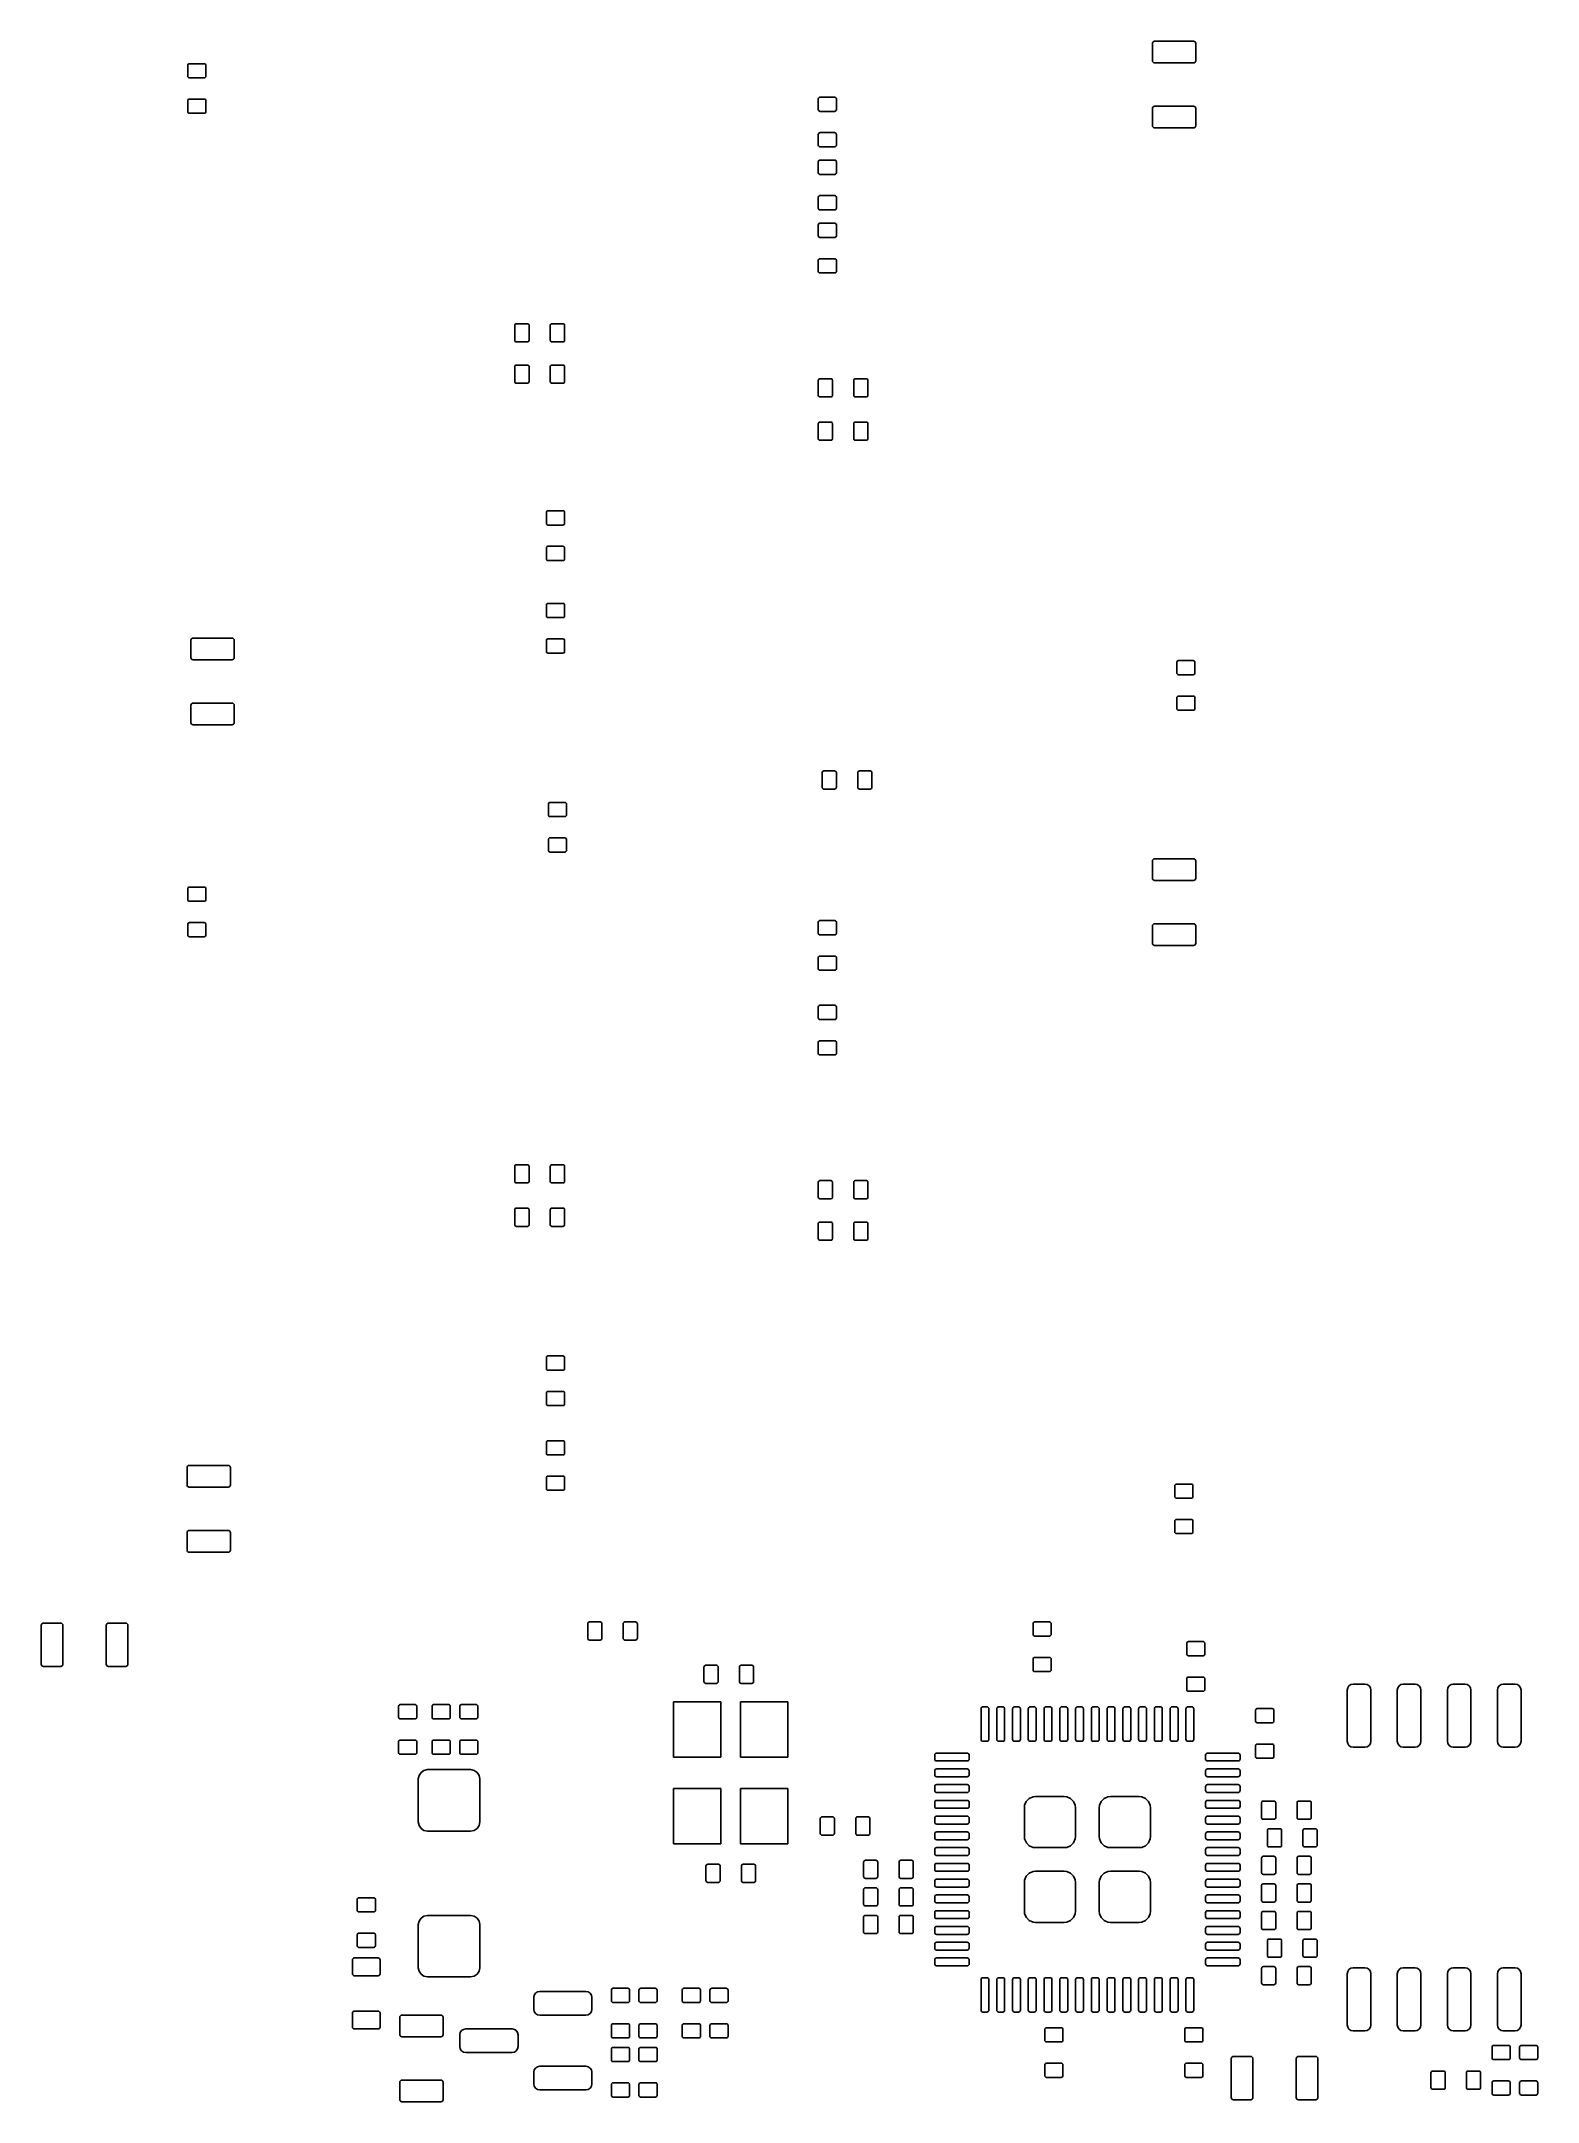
# Model space of a CAD drawing. Extents: x 105.5 to 143.5, y -104 to -51.8.
import ezdxf

# ---------------------------------------------------------------- set-up
doc = ezdxf.new("R2010")
doc.units = 0
doc.layers.add('BLACK', color=7, linetype='CONTINUOUS')

msp = doc.modelspace()

# ---------------------------------------------------------------- linework, layer by layer
at = {"layer": 'BLACK', "linetype": 'CONTINUOUS'}
for p, q in [((133.704, -51.784), (133.716, -51.7661)), ((133.716, -51.7661), (133.734, -51.7542)), ((133.734, -51.7542), (133.755, -51.75)), ((133.755, -51.75), (134.745, -51.75)), ((134.745, -51.75), (134.766, -51.7542)), ((134.766, -51.7542), (134.784, -51.7661)), ((134.784, -51.7661), (134.796, -51.784)), ((133.7, -51.805), (133.704, -51.784)), ((133.7, -52.245), (133.7, -51.805)), ((133.704, -52.266), (133.7, -52.245)), ((133.716, -52.2839), (133.704, -52.266)), ((133.734, -52.2958), (133.716, -52.2839)), ((133.755, -52.3), (133.734, -52.2958)), ((134.745, -52.3), (133.755, -52.3)), ((134.766, -52.2958), (134.745, -52.3)), ((134.784, -52.2839), (134.766, -52.2958)), ((134.796, -52.266), (134.784, -52.2839)), ((134.796, -51.784), (134.8, -51.805)), ((134.8, -52.245), (134.796, -52.266)), ((134.8, -51.805), (134.8, -52.245)), ((109.22, -52.365), (109.223, -52.3478)), ((109.22, -52.635), (109.22, -52.365)), ((109.223, -52.6522), (109.22, -52.635)), ((109.223, -52.3478), (109.233, -52.3332)), ((109.233, -52.6668), (109.223, -52.6522)), ((109.233, -52.3332), (109.248, -52.3234)), ((109.248, -52.6766), (109.233, -52.6668)), ((109.248, -52.3234), (109.265, -52.32)), ((109.265, -52.68), (109.248, -52.6766)), ((109.265, -52.32), (109.635, -52.32)), ((109.635, -52.68), (109.265, -52.68)), ((109.635, -52.32), (109.652, -52.3234)), ((109.652, -52.6766), (109.635, -52.68)), ((109.652, -52.3234), (109.667, -52.3332)), ((109.667, -52.6668), (109.652, -52.6766)), ((109.667, -52.3332), (109.677, -52.3478)), ((109.677, -52.6522), (109.667, -52.6668)), ((109.677, -52.3478), (109.68, -52.365)), ((109.68, -52.635), (109.677, -52.6522)), ((109.68, -52.365), (109.68, -52.635)), ((109.22, -53.265), (109.223, -53.2478)), ((109.22, -53.535), (109.22, -53.265)), ((109.223, -53.2478), (109.233, -53.2332)), ((109.233, -53.2332), (109.248, -53.2234)), ((109.248, -53.2234), (109.265, -53.22)), ((109.265, -53.22), (109.635, -53.22)), ((109.635, -53.22), (109.652, -53.2234)), ((109.652, -53.2234), (109.667, -53.2332)), ((109.667, -53.2332), (109.677, -53.2478)), ((109.677, -53.2478), (109.68, -53.265)), ((109.68, -53.265), (109.68, -53.535)), ((125.22, -53.215), (125.223, -53.1978)), ((125.22, -53.485), (125.22, -53.215)), ((125.223, -53.1978), (125.233, -53.1832)), ((125.233, -53.1832), (125.248, -53.1734)), ((125.248, -53.1734), (125.265, -53.17)), ((125.265, -53.17), (125.635, -53.17)), ((125.635, -53.17), (125.652, -53.1734)), ((125.652, -53.1734), (125.667, -53.1832)), ((125.667, -53.1832), (125.677, -53.1978)), ((125.677, -53.1978), (125.68, -53.215)), ((125.68, -53.215), (125.68, -53.485)), ((109.223, -53.5522), (109.22, -53.535)), ((109.233, -53.5668), (109.223, -53.5522)), ((109.248, -53.5766), (109.233, -53.5668)), ((109.265, -53.58), (109.248, -53.5766)), ((109.635, -53.58), (109.265, -53.58)), ((109.652, -53.5766), (109.635, -53.58)), ((109.667, -53.5668), (109.652, -53.5766)), ((109.677, -53.5522), (109.667, -53.5668)), ((109.68, -53.535), (109.677, -53.5522)), ((125.223, -53.5022), (125.22, -53.485)), ((125.233, -53.5168), (125.223, -53.5022)), ((125.248, -53.5266), (125.233, -53.5168)), ((125.265, -53.53), (125.248, -53.5266)), ((125.635, -53.53), (125.265, -53.53)), ((125.652, -53.5266), (125.635, -53.53)), ((125.667, -53.5168), (125.652, -53.5266)), ((125.677, -53.5022), (125.667, -53.5168)), ((125.68, -53.485), (125.677, -53.5022)), ((133.7, -53.455), (133.704, -53.434)), ((133.7, -53.895), (133.7, -53.455)), ((133.704, -53.434), (133.716, -53.4161)), ((133.716, -53.4161), (133.734, -53.4042)), ((133.734, -53.4042), (133.755, -53.4)), ((133.755, -53.4), (134.745, -53.4)), ((134.745, -53.4), (134.766, -53.4042)), ((134.766, -53.4042), (134.784, -53.4161)), ((134.784, -53.4161), (134.796, -53.434)), ((134.796, -53.434), (134.8, -53.455)), ((134.8, -53.455), (134.8, -53.895)), ((125.22, -54.115), (125.223, -54.0978)), ((125.22, -54.385), (125.22, -54.115)), ((125.223, -54.4022), (125.22, -54.385)), ((125.223, -54.0978), (125.233, -54.0832)), ((125.233, -54.0832), (125.248, -54.0734)), ((125.248, -54.0734), (125.265, -54.07)), ((125.265, -54.07), (125.635, -54.07)), ((125.635, -54.07), (125.652, -54.0734)), ((125.652, -54.0734), (125.667, -54.0832)), ((125.667, -54.0832), (125.677, -54.0978)), ((125.677, -54.0978), (125.68, -54.115)), ((125.68, -54.385), (125.677, -54.4022)), ((125.68, -54.115), (125.68, -54.385)), ((133.704, -53.916), (133.7, -53.895)), ((133.716, -53.9339), (133.704, -53.916)), ((133.734, -53.9458), (133.716, -53.9339)), ((133.755, -53.95), (133.734, -53.9458)), ((134.745, -53.95), (133.755, -53.95)), ((134.766, -53.9458), (134.745, -53.95)), ((134.784, -53.9339), (134.766, -53.9458)), ((134.796, -53.916), (134.784, -53.9339)), ((134.8, -53.895), (134.796, -53.916)), ((125.22, -54.806), (125.223, -54.7922)), ((125.22, -55.094), (125.22, -54.806)), ((125.233, -54.4168), (125.223, -54.4022)), ((125.223, -54.7922), (125.231, -54.7805)), ((125.231, -54.7805), (125.242, -54.7727)), ((125.248, -54.4266), (125.233, -54.4168)), ((125.242, -54.7727), (125.256, -54.77)), ((125.265, -54.43), (125.248, -54.4266)), ((125.256, -54.77), (125.644, -54.77)), ((125.635, -54.43), (125.265, -54.43)), ((125.652, -54.4266), (125.635, -54.43)), ((125.644, -54.77), (125.658, -54.7727)), ((125.667, -54.4168), (125.652, -54.4266)), ((125.658, -54.7727), (125.669, -54.7805)), ((125.677, -54.4022), (125.667, -54.4168)), ((125.669, -54.7805), (125.677, -54.7922)), ((125.677, -54.7922), (125.68, -54.806)), ((125.68, -54.806), (125.68, -55.094)), ((125.223, -55.1078), (125.22, -55.094)), ((125.231, -55.1195), (125.223, -55.1078)), ((125.242, -55.1273), (125.231, -55.1195)), ((125.256, -55.13), (125.242, -55.1273)), ((125.644, -55.13), (125.256, -55.13)), ((125.658, -55.1273), (125.644, -55.13)), ((125.669, -55.1195), (125.658, -55.1273)), ((125.677, -55.1078), (125.669, -55.1195)), ((125.68, -55.094), (125.677, -55.1078)), ((125.22, -55.706), (125.223, -55.6922)), ((125.22, -55.994), (125.22, -55.706)), ((125.223, -55.6922), (125.231, -55.6805)), ((125.231, -55.6805), (125.242, -55.6727)), ((125.242, -55.6727), (125.256, -55.67)), ((125.256, -55.67), (125.644, -55.67)), ((125.644, -55.67), (125.658, -55.6727)), ((125.658, -55.6727), (125.669, -55.6805)), ((125.669, -55.6805), (125.677, -55.6922)), ((125.677, -55.6922), (125.68, -55.706)), ((125.68, -55.706), (125.68, -55.994)), ((125.223, -56.0078), (125.22, -55.994)), ((125.22, -56.406), (125.223, -56.3922)), ((125.22, -56.694), (125.22, -56.406)), ((125.231, -56.0195), (125.223, -56.0078)), ((125.223, -56.3922), (125.231, -56.3805)), ((125.242, -56.0273), (125.231, -56.0195)), ((125.231, -56.3805), (125.242, -56.3727)), ((125.256, -56.03), (125.242, -56.0273)), ((125.242, -56.3727), (125.256, -56.37)), ((125.644, -56.03), (125.256, -56.03)), ((125.256, -56.37), (125.644, -56.37)), ((125.658, -56.0273), (125.644, -56.03)), ((125.644, -56.37), (125.658, -56.3727)), ((125.669, -56.0195), (125.658, -56.0273)), ((125.658, -56.3727), (125.669, -56.3805)), ((125.677, -56.0078), (125.669, -56.0195)), ((125.669, -56.3805), (125.677, -56.3922)), ((125.68, -55.994), (125.677, -56.0078)), ((125.677, -56.3922), (125.68, -56.406)), ((125.68, -56.406), (125.68, -56.694)), ((125.223, -56.7078), (125.22, -56.694)), ((125.231, -56.7195), (125.223, -56.7078)), ((125.242, -56.7273), (125.231, -56.7195)), ((125.256, -56.73), (125.242, -56.7273)), ((125.644, -56.73), (125.256, -56.73)), ((125.658, -56.7273), (125.644, -56.73)), ((125.669, -56.7195), (125.658, -56.7273)), ((125.677, -56.7078), (125.669, -56.7195)), ((125.68, -56.694), (125.677, -56.7078)), ((125.22, -57.306), (125.223, -57.2922)), ((125.22, -57.594), (125.22, -57.306)), ((125.223, -57.2922), (125.231, -57.2805)), ((125.231, -57.2805), (125.242, -57.2727)), ((125.242, -57.2727), (125.256, -57.27)), ((125.256, -57.27), (125.644, -57.27)), ((125.644, -57.27), (125.658, -57.2727)), ((125.658, -57.2727), (125.669, -57.2805)), ((125.669, -57.2805), (125.677, -57.2922)), ((125.677, -57.2922), (125.68, -57.306)), ((125.68, -57.306), (125.68, -57.594)), ((125.223, -57.6078), (125.22, -57.594)), ((125.231, -57.6195), (125.223, -57.6078)), ((125.242, -57.6273), (125.231, -57.6195)), ((125.256, -57.63), (125.242, -57.6273)), ((125.644, -57.63), (125.256, -57.63)), ((125.658, -57.6273), (125.644, -57.63)), ((125.669, -57.6195), (125.658, -57.6273)), ((125.677, -57.6078), (125.669, -57.6195)), ((125.68, -57.594), (125.677, -57.6078)), ((117.52, -58.956), (117.523, -58.9422)), ((117.52, -59.344), (117.52, -58.956)), ((117.523, -58.9422), (117.531, -58.9305)), ((117.531, -58.9305), (117.542, -58.9227)), ((117.542, -58.9227), (117.556, -58.92)), ((117.556, -58.92), (117.844, -58.92)), ((117.844, -58.92), (117.858, -58.9227)), ((117.858, -58.9227), (117.869, -58.9305)), ((117.869, -58.9305), (117.877, -58.9422)), ((117.877, -58.9422), (117.88, -58.956)), ((117.88, -58.956), (117.88, -59.344)), ((118.42, -58.956), (118.423, -58.9422)), ((118.42, -59.344), (118.42, -58.956)), ((118.423, -58.9422), (118.431, -58.9305)), ((118.431, -58.9305), (118.442, -58.9227)), ((118.442, -58.9227), (118.456, -58.92)), ((118.456, -58.92), (118.744, -58.92)), ((118.744, -58.92), (118.758, -58.9227)), ((118.758, -58.9227), (118.769, -58.9305)), ((118.769, -58.9305), (118.777, -58.9422)), ((118.777, -58.9422), (118.78, -58.956)), ((118.78, -58.956), (118.78, -59.344)), ((117.523, -59.3578), (117.52, -59.344)), ((117.531, -59.3695), (117.523, -59.3578)), ((117.542, -59.3773), (117.531, -59.3695)), ((117.556, -59.38), (117.542, -59.3773)), ((117.844, -59.38), (117.556, -59.38)), ((117.858, -59.3773), (117.844, -59.38)), ((117.869, -59.3695), (117.858, -59.3773)), ((117.877, -59.3578), (117.869, -59.3695)), ((117.88, -59.344), (117.877, -59.3578)), ((118.423, -59.3578), (118.42, -59.344)), ((118.431, -59.3695), (118.423, -59.3578)), ((118.442, -59.3773), (118.431, -59.3695)), ((118.456, -59.38), (118.442, -59.3773)), ((118.744, -59.38), (118.456, -59.38)), ((118.758, -59.3773), (118.744, -59.38)), ((118.769, -59.3695), (118.758, -59.3773)), ((118.777, -59.3578), (118.769, -59.3695)), ((118.78, -59.344), (118.777, -59.3578)), ((117.52, -60.006), (117.523, -59.9922)), ((117.52, -60.394), (117.52, -60.006)), ((117.523, -59.9922), (117.531, -59.9805)), ((117.531, -59.9805), (117.542, -59.9727)), ((117.542, -59.9727), (117.556, -59.97)), ((117.556, -59.97), (117.844, -59.97)), ((117.844, -59.97), (117.858, -59.9727)), ((117.858, -59.9727), (117.869, -59.9805)), ((117.869, -59.9805), (117.877, -59.9922)), ((117.877, -59.9922), (117.88, -60.006)), ((117.88, -60.006), (117.88, -60.394)), ((118.42, -60.006), (118.423, -59.9922)), ((118.42, -60.394), (118.42, -60.006)), ((118.423, -59.9922), (118.431, -59.9805)), ((118.431, -59.9805), (118.442, -59.9727)), ((118.442, -59.9727), (118.456, -59.97)), ((118.456, -59.97), (118.744, -59.97)), ((118.744, -59.97), (118.758, -59.9727)), ((118.758, -59.9727), (118.769, -59.9805)), ((118.769, -59.9805), (118.777, -59.9922)), ((118.777, -59.9922), (118.78, -60.006)), ((118.78, -60.006), (118.78, -60.394)), ((117.523, -60.4078), (117.52, -60.394)), ((117.531, -60.4195), (117.523, -60.4078)), ((117.542, -60.4273), (117.531, -60.4195)), ((117.556, -60.43), (117.542, -60.4273)), ((117.844, -60.43), (117.556, -60.43)), ((117.858, -60.4273), (117.844, -60.43)), ((117.869, -60.4195), (117.858, -60.4273)), ((117.877, -60.4078), (117.869, -60.4195)), ((117.88, -60.394), (117.877, -60.4078)), ((118.423, -60.4078), (118.42, -60.394)), ((118.431, -60.4195), (118.423, -60.4078)), ((118.442, -60.4273), (118.431, -60.4195)), ((118.456, -60.43), (118.442, -60.4273)), ((118.744, -60.43), (118.456, -60.43)), ((118.758, -60.4273), (118.744, -60.43)), ((118.769, -60.4195), (118.758, -60.4273)), ((118.777, -60.4078), (118.769, -60.4195)), ((118.78, -60.394), (118.777, -60.4078)), ((125.22, -60.356), (125.223, -60.3422)), ((125.22, -60.744), (125.22, -60.356)), ((125.223, -60.3422), (125.231, -60.3305)), ((125.231, -60.3305), (125.242, -60.3227)), ((125.242, -60.3227), (125.256, -60.32)), ((125.256, -60.32), (125.544, -60.32)), ((125.544, -60.32), (125.558, -60.3227)), ((125.558, -60.3227), (125.569, -60.3305)), ((125.569, -60.3305), (125.577, -60.3422)), ((125.577, -60.3422), (125.58, -60.356)), ((125.58, -60.356), (125.58, -60.744)), ((126.12, -60.356), (126.123, -60.3422)), ((126.12, -60.744), (126.12, -60.356)), ((126.123, -60.3422), (126.131, -60.3305)), ((126.131, -60.3305), (126.142, -60.3227)), ((126.142, -60.3227), (126.156, -60.32)), ((126.156, -60.32), (126.444, -60.32)), ((126.444, -60.32), (126.458, -60.3227)), ((126.458, -60.3227), (126.469, -60.3305)), ((126.469, -60.3305), (126.477, -60.3422)), ((126.477, -60.3422), (126.48, -60.356)), ((126.48, -60.356), (126.48, -60.744)), ((125.223, -60.7578), (125.22, -60.744)), ((125.231, -60.7695), (125.223, -60.7578)), ((125.242, -60.7773), (125.231, -60.7695)), ((125.256, -60.78), (125.242, -60.7773)), ((125.544, -60.78), (125.256, -60.78)), ((125.558, -60.7773), (125.544, -60.78)), ((125.569, -60.7695), (125.558, -60.7773)), ((125.577, -60.7578), (125.569, -60.7695)), ((125.58, -60.744), (125.577, -60.7578)), ((126.123, -60.7578), (126.12, -60.744)), ((126.131, -60.7695), (126.123, -60.7578)), ((126.142, -60.7773), (126.131, -60.7695)), ((126.156, -60.78), (126.142, -60.7773)), ((126.444, -60.78), (126.156, -60.78)), ((126.458, -60.7773), (126.444, -60.78)), ((126.469, -60.7695), (126.458, -60.7773)), ((126.477, -60.7578), (126.469, -60.7695)), ((126.48, -60.744), (126.477, -60.7578)), ((125.22, -61.456), (125.223, -61.4422)), ((125.22, -61.844), (125.22, -61.456)), ((125.223, -61.4422), (125.231, -61.4305)), ((125.231, -61.4305), (125.242, -61.4227)), ((125.242, -61.4227), (125.256, -61.42)), ((125.256, -61.42), (125.544, -61.42)), ((125.544, -61.42), (125.558, -61.4227)), ((125.558, -61.4227), (125.569, -61.4305)), ((125.569, -61.4305), (125.577, -61.4422)), ((125.577, -61.4422), (125.58, -61.456)), ((125.58, -61.456), (125.58, -61.844)), ((126.12, -61.456), (126.123, -61.4422)), ((126.12, -61.844), (126.12, -61.456)), ((126.123, -61.4422), (126.131, -61.4305)), ((126.131, -61.4305), (126.142, -61.4227)), ((126.142, -61.4227), (126.156, -61.42)), ((126.156, -61.42), (126.444, -61.42)), ((126.444, -61.42), (126.458, -61.4227)), ((126.458, -61.4227), (126.469, -61.4305)), ((126.469, -61.4305), (126.477, -61.4422)), ((126.477, -61.4422), (126.48, -61.456)), ((126.48, -61.456), (126.48, -61.844)), ((125.223, -61.8578), (125.22, -61.844)), ((125.231, -61.8695), (125.223, -61.8578)), ((125.242, -61.8773), (125.231, -61.8695)), ((125.256, -61.88), (125.242, -61.8773)), ((125.544, -61.88), (125.256, -61.88)), ((125.558, -61.8773), (125.544, -61.88)), ((125.569, -61.8695), (125.558, -61.8773)), ((125.577, -61.8578), (125.569, -61.8695)), ((125.58, -61.844), (125.577, -61.8578)), ((126.123, -61.8578), (126.12, -61.844)), ((126.131, -61.8695), (126.123, -61.8578)), ((126.142, -61.8773), (126.131, -61.8695)), ((126.156, -61.88), (126.142, -61.8773)), ((126.444, -61.88), (126.156, -61.88)), ((126.458, -61.8773), (126.444, -61.88)), ((126.469, -61.8695), (126.458, -61.8773)), ((126.477, -61.8578), (126.469, -61.8695)), ((126.48, -61.844), (126.477, -61.8578)), ((118.32, -63.706), (118.323, -63.6922)), ((118.32, -63.994), (118.32, -63.706)), ((118.323, -63.6922), (118.331, -63.6805)), ((118.331, -63.6805), (118.342, -63.6727)), ((118.342, -63.6727), (118.356, -63.67)), ((118.356, -63.67), (118.744, -63.67)), ((118.744, -63.67), (118.758, -63.6727)), ((118.758, -63.6727), (118.769, -63.6805)), ((118.769, -63.6805), (118.777, -63.6922)), ((118.777, -63.6922), (118.78, -63.706)), ((118.78, -63.706), (118.78, -63.994)), ((118.323, -64.0078), (118.32, -63.994)), ((118.331, -64.0195), (118.323, -64.0078)), ((118.342, -64.0273), (118.331, -64.0195)), ((118.356, -64.03), (118.342, -64.0273)), ((118.744, -64.03), (118.356, -64.03)), ((118.758, -64.0273), (118.744, -64.03)), ((118.769, -64.0195), (118.758, -64.0273)), ((118.777, -64.0078), (118.769, -64.0195)), ((118.78, -63.994), (118.777, -64.0078)), ((118.32, -64.606), (118.323, -64.5922)), ((118.32, -64.894), (118.32, -64.606)), ((118.323, -64.5922), (118.331, -64.5805)), ((118.331, -64.5805), (118.342, -64.5727)), ((118.342, -64.5727), (118.356, -64.57)), ((118.356, -64.57), (118.744, -64.57)), ((118.744, -64.57), (118.758, -64.5727)), ((118.758, -64.5727), (118.769, -64.5805)), ((118.769, -64.5805), (118.777, -64.5922)), ((118.777, -64.5922), (118.78, -64.606)), ((118.78, -64.606), (118.78, -64.894)), ((118.323, -64.9078), (118.32, -64.894)), ((118.331, -64.9195), (118.323, -64.9078)), ((118.342, -64.9273), (118.331, -64.9195)), ((118.356, -64.93), (118.342, -64.9273)), ((118.744, -64.93), (118.356, -64.93)), ((118.758, -64.9273), (118.744, -64.93)), ((118.769, -64.9195), (118.758, -64.9273)), ((118.777, -64.9078), (118.769, -64.9195)), ((118.78, -64.894), (118.777, -64.9078)), ((118.32, -66.056), (118.323, -66.0422)), ((118.32, -66.344), (118.32, -66.056)), ((118.323, -66.3578), (118.32, -66.344)), ((118.323, -66.0422), (118.331, -66.0305)), ((118.331, -66.3695), (118.323, -66.3578)), ((118.331, -66.0305), (118.342, -66.0227)), ((118.342, -66.3773), (118.331, -66.3695)), ((118.342, -66.0227), (118.356, -66.02)), ((118.356, -66.38), (118.342, -66.3773)), ((118.356, -66.02), (118.744, -66.02)), ((118.744, -66.38), (118.356, -66.38)), ((118.744, -66.02), (118.758, -66.0227)), ((118.758, -66.3773), (118.744, -66.38)), ((118.758, -66.0227), (118.769, -66.0305)), ((118.769, -66.3695), (118.758, -66.3773)), ((118.769, -66.0305), (118.777, -66.0422)), ((118.777, -66.3578), (118.769, -66.3695)), ((118.777, -66.0422), (118.78, -66.056)), ((118.78, -66.344), (118.777, -66.3578)), ((118.78, -66.056), (118.78, -66.344)), ((109.3, -66.955), (109.304, -66.934)), ((109.304, -66.934), (109.316, -66.9161)), ((109.316, -66.9161), (109.334, -66.9042)), ((109.334, -66.9042), (109.355, -66.9)), ((109.355, -66.9), (110.345, -66.9)), ((110.345, -66.9), (110.366, -66.9042)), ((110.366, -66.9042), (110.384, -66.9161)), ((110.384, -66.9161), (110.396, -66.934)), ((110.396, -66.934), (110.4, -66.955)), ((118.32, -66.956), (118.323, -66.9422)), ((118.323, -66.9422), (118.331, -66.9305)), ((118.331, -66.9305), (118.342, -66.9227)), ((118.342, -66.9227), (118.356, -66.92)), ((118.356, -66.92), (118.744, -66.92)), ((118.744, -66.92), (118.758, -66.9227)), ((118.758, -66.9227), (118.769, -66.9305)), ((118.769, -66.9305), (118.777, -66.9422)), ((118.777, -66.9422), (118.78, -66.956)), ((109.3, -67.395), (109.3, -66.955)), ((109.304, -67.416), (109.3, -67.395)), ((109.316, -67.4339), (109.304, -67.416)), ((109.334, -67.4458), (109.316, -67.4339)), ((109.355, -67.45), (109.334, -67.4458)), ((110.345, -67.45), (109.355, -67.45)), ((110.366, -67.4458), (110.345, -67.45)), ((110.384, -67.4339), (110.366, -67.4458)), ((110.396, -67.416), (110.384, -67.4339)), ((110.4, -67.395), (110.396, -67.416)), ((110.4, -66.955), (110.4, -67.395)), ((118.32, -67.244), (118.32, -66.956)), ((118.323, -67.2578), (118.32, -67.244)), ((118.331, -67.2695), (118.323, -67.2578)), ((118.342, -67.2773), (118.331, -67.2695)), ((118.356, -67.28), (118.342, -67.2773)), ((118.744, -67.28), (118.356, -67.28)), ((118.758, -67.2773), (118.744, -67.28)), ((118.769, -67.2695), (118.758, -67.2773)), ((118.777, -67.2578), (118.769, -67.2695)), ((118.78, -67.244), (118.777, -67.2578)), ((118.78, -66.956), (118.78, -67.244)), ((134.32, -67.515), (134.323, -67.4978)), ((134.32, -67.785), (134.32, -67.515)), ((134.323, -67.8022), (134.32, -67.785)), ((134.323, -67.4978), (134.333, -67.4832)), ((134.333, -67.8168), (134.323, -67.8022)), ((134.333, -67.4832), (134.348, -67.4734)), ((134.348, -67.8266), (134.333, -67.8168)), ((134.348, -67.4734), (134.365, -67.47)), ((134.365, -67.83), (134.348, -67.8266)), ((134.365, -67.47), (134.735, -67.47)), ((134.735, -67.83), (134.365, -67.83)), ((134.735, -67.47), (134.752, -67.4734)), ((134.752, -67.8266), (134.735, -67.83)), ((134.752, -67.4734), (134.767, -67.4832)), ((134.767, -67.8168), (134.752, -67.8266)), ((134.767, -67.4832), (134.777, -67.4978)), ((134.777, -67.8022), (134.767, -67.8168)), ((134.777, -67.4978), (134.78, -67.515)), ((134.78, -67.785), (134.777, -67.8022)), ((134.78, -67.515), (134.78, -67.785)), ((134.32, -68.415), (134.323, -68.3978)), ((134.32, -68.685), (134.32, -68.415)), ((134.323, -68.3978), (134.333, -68.3832)), ((134.333, -68.3832), (134.348, -68.3734)), ((134.348, -68.3734), (134.365, -68.37)), ((134.365, -68.37), (134.735, -68.37)), ((134.735, -68.37), (134.752, -68.3734)), ((134.752, -68.3734), (134.767, -68.3832)), ((134.767, -68.3832), (134.777, -68.3978)), ((134.777, -68.3978), (134.78, -68.415)), ((134.78, -68.415), (134.78, -68.685)), ((109.3, -68.605), (109.304, -68.584)), ((109.3, -69.045), (109.3, -68.605)), ((109.304, -68.584), (109.316, -68.5661)), ((109.316, -68.5661), (109.334, -68.5542)), ((109.334, -68.5542), (109.355, -68.55)), ((109.355, -68.55), (110.345, -68.55)), ((110.345, -68.55), (110.366, -68.5542)), ((110.366, -68.5542), (110.384, -68.5661)), ((110.384, -68.5661), (110.396, -68.584)), ((110.396, -68.584), (110.4, -68.605)), ((110.4, -68.605), (110.4, -69.045)), ((134.323, -68.7022), (134.32, -68.685)), ((134.333, -68.7168), (134.323, -68.7022)), ((134.348, -68.7266), (134.333, -68.7168)), ((134.365, -68.73), (134.348, -68.7266)), ((134.735, -68.73), (134.365, -68.73)), ((134.752, -68.7266), (134.735, -68.73)), ((134.767, -68.7168), (134.752, -68.7266)), ((134.777, -68.7022), (134.767, -68.7168)), ((134.78, -68.685), (134.777, -68.7022)), ((109.304, -69.066), (109.3, -69.045)), ((109.316, -69.0839), (109.304, -69.066)), ((109.334, -69.0958), (109.316, -69.0839)), ((109.355, -69.1), (109.334, -69.0958)), ((110.345, -69.1), (109.355, -69.1)), ((110.366, -69.0958), (110.345, -69.1)), ((110.384, -69.0839), (110.366, -69.0958)), ((110.396, -69.066), (110.384, -69.0839)), ((110.4, -69.045), (110.396, -69.066)), ((125.32, -70.315), (125.323, -70.2978)), ((125.32, -70.685), (125.32, -70.315)), ((125.323, -70.2978), (125.333, -70.2832)), ((125.333, -70.2832), (125.348, -70.2734)), ((125.348, -70.2734), (125.365, -70.27)), ((125.365, -70.27), (125.635, -70.27)), ((125.635, -70.27), (125.652, -70.2734)), ((125.652, -70.2734), (125.667, -70.2832)), ((125.667, -70.2832), (125.677, -70.2978)), ((125.677, -70.2978), (125.68, -70.315)), ((125.68, -70.315), (125.68, -70.685)), ((126.22, -70.315), (126.223, -70.2978)), ((126.22, -70.685), (126.22, -70.315)), ((126.223, -70.2978), (126.233, -70.2832)), ((126.233, -70.2832), (126.248, -70.2734)), ((126.248, -70.2734), (126.265, -70.27)), ((126.265, -70.27), (126.535, -70.27)), ((126.535, -70.27), (126.552, -70.2734)), ((126.552, -70.2734), (126.567, -70.2832)), ((126.567, -70.2832), (126.577, -70.2978)), ((126.577, -70.2978), (126.58, -70.315)), ((126.58, -70.315), (126.58, -70.685)), ((118.37, -71.115), (118.373, -71.0978)), ((118.37, -71.385), (118.37, -71.115)), ((118.373, -71.0978), (118.383, -71.0832)), ((118.383, -71.0832), (118.398, -71.0734)), ((118.398, -71.0734), (118.415, -71.07)), ((118.415, -71.07), (118.785, -71.07)), ((118.785, -71.07), (118.802, -71.0734)), ((118.802, -71.0734), (118.817, -71.0832)), ((118.817, -71.0832), (118.827, -71.0978)), ((118.827, -71.0978), (118.83, -71.115)), ((118.83, -71.115), (118.83, -71.385)), ((125.323, -70.7022), (125.32, -70.685)), ((125.333, -70.7168), (125.323, -70.7022)), ((125.348, -70.7266), (125.333, -70.7168)), ((125.365, -70.73), (125.348, -70.7266)), ((125.635, -70.73), (125.365, -70.73)), ((125.652, -70.7266), (125.635, -70.73)), ((125.667, -70.7168), (125.652, -70.7266)), ((125.677, -70.7022), (125.667, -70.7168)), ((125.68, -70.685), (125.677, -70.7022)), ((126.223, -70.7022), (126.22, -70.685)), ((126.233, -70.7168), (126.223, -70.7022)), ((126.248, -70.7266), (126.233, -70.7168)), ((126.265, -70.73), (126.248, -70.7266)), ((126.535, -70.73), (126.265, -70.73)), ((126.552, -70.7266), (126.535, -70.73)), ((126.567, -70.7168), (126.552, -70.7266)), ((126.577, -70.7022), (126.567, -70.7168)), ((126.58, -70.685), (126.577, -70.7022)), ((118.373, -71.4022), (118.37, -71.385)), ((118.383, -71.4168), (118.373, -71.4022)), ((118.398, -71.4266), (118.383, -71.4168)), ((118.415, -71.43), (118.398, -71.4266)), ((118.785, -71.43), (118.415, -71.43)), ((118.802, -71.4266), (118.785, -71.43)), ((118.817, -71.4168), (118.802, -71.4266)), ((118.827, -71.4022), (118.817, -71.4168)), ((118.83, -71.385), (118.827, -71.4022)), ((118.37, -72.015), (118.373, -71.9978)), ((118.37, -72.285), (118.37, -72.015)), ((118.373, -71.9978), (118.383, -71.9832)), ((118.383, -71.9832), (118.398, -71.9734)), ((118.398, -71.9734), (118.415, -71.97)), ((118.415, -71.97), (118.785, -71.97)), ((118.785, -71.97), (118.802, -71.9734)), ((118.802, -71.9734), (118.817, -71.9832)), ((118.817, -71.9832), (118.827, -71.9978)), ((118.827, -71.9978), (118.83, -72.015)), ((118.83, -72.015), (118.83, -72.285)), ((118.373, -72.3022), (118.37, -72.285)), ((118.383, -72.3168), (118.373, -72.3022)), ((118.398, -72.3266), (118.383, -72.3168)), ((118.415, -72.33), (118.398, -72.3266)), ((118.785, -72.33), (118.415, -72.33)), ((118.802, -72.3266), (118.785, -72.33)), ((118.817, -72.3168), (118.802, -72.3266)), ((118.827, -72.3022), (118.817, -72.3168)), ((118.83, -72.285), (118.827, -72.3022)), ((133.7, -72.555), (133.704, -72.534)), ((133.7, -72.995), (133.7, -72.555)), ((133.704, -72.534), (133.716, -72.5161)), ((133.716, -72.5161), (133.734, -72.5042)), ((133.734, -72.5042), (133.755, -72.5)), ((133.755, -72.5), (134.745, -72.5)), ((134.745, -72.5), (134.766, -72.5042)), ((134.766, -72.5042), (134.784, -72.5161)), ((134.784, -72.5161), (134.796, -72.534)), ((134.796, -72.534), (134.8, -72.555)), ((134.8, -72.555), (134.8, -72.995)), ((109.248, -73.2234), (109.265, -73.22)), ((109.265, -73.22), (109.635, -73.22)), ((109.635, -73.22), (109.652, -73.2234)), ((133.704, -73.016), (133.7, -72.995)), ((133.716, -73.0339), (133.704, -73.016)), ((133.734, -73.0458), (133.716, -73.0339)), ((133.755, -73.05), (133.734, -73.0458)), ((134.745, -73.05), (133.755, -73.05)), ((134.766, -73.0458), (134.745, -73.05)), ((134.784, -73.0339), (134.766, -73.0458)), ((134.796, -73.016), (134.784, -73.0339)), ((134.8, -72.995), (134.796, -73.016)), ((109.22, -73.265), (109.223, -73.2478)), ((109.22, -73.535), (109.22, -73.265)), ((109.223, -73.5522), (109.22, -73.535)), ((109.223, -73.2478), (109.233, -73.2332)), ((109.233, -73.5668), (109.223, -73.5522)), ((109.233, -73.2332), (109.248, -73.2234)), ((109.248, -73.5766), (109.233, -73.5668)), ((109.265, -73.58), (109.248, -73.5766)), ((109.635, -73.58), (109.265, -73.58)), ((109.652, -73.5766), (109.635, -73.58)), ((109.652, -73.2234), (109.667, -73.2332)), ((109.667, -73.5668), (109.652, -73.5766)), ((109.667, -73.2332), (109.677, -73.2478)), ((109.677, -73.5522), (109.667, -73.5668)), ((109.677, -73.2478), (109.68, -73.265)), ((109.68, -73.535), (109.677, -73.5522)), ((109.68, -73.265), (109.68, -73.535)), ((109.22, -74.165), (109.223, -74.1478)), ((109.22, -74.435), (109.22, -74.165)), ((109.223, -74.1478), (109.233, -74.1332)), ((109.233, -74.1332), (109.248, -74.1234)), ((109.248, -74.1234), (109.265, -74.12)), ((109.265, -74.12), (109.635, -74.12)), ((109.635, -74.12), (109.652, -74.1234)), ((109.652, -74.1234), (109.667, -74.1332)), ((109.667, -74.1332), (109.677, -74.1478)), ((109.677, -74.1478), (109.68, -74.165)), ((109.68, -74.165), (109.68, -74.435)), ((125.22, -74.106), (125.223, -74.0922)), ((125.22, -74.394), (125.22, -74.106)), ((125.223, -74.0922), (125.231, -74.0805)), ((125.231, -74.0805), (125.242, -74.0727)), ((125.242, -74.0727), (125.256, -74.07)), ((125.256, -74.07), (125.644, -74.07)), ((125.644, -74.07), (125.658, -74.0727)), ((125.658, -74.0727), (125.669, -74.0805)), ((125.669, -74.0805), (125.677, -74.0922)), ((125.677, -74.0922), (125.68, -74.106)), ((125.68, -74.106), (125.68, -74.394)), ((133.7, -74.205), (133.704, -74.184)), ((133.7, -74.645), (133.7, -74.205)), ((133.704, -74.184), (133.716, -74.1661)), ((133.716, -74.1661), (133.734, -74.1542)), ((133.734, -74.1542), (133.755, -74.15)), ((133.755, -74.15), (134.745, -74.15)), ((134.745, -74.15), (134.766, -74.1542)), ((134.766, -74.1542), (134.784, -74.1661)), ((134.784, -74.1661), (134.796, -74.184)), ((134.796, -74.184), (134.8, -74.205)), ((134.8, -74.205), (134.8, -74.645)), ((109.223, -74.4522), (109.22, -74.435)), ((109.233, -74.4668), (109.223, -74.4522)), ((109.248, -74.4766), (109.233, -74.4668)), ((109.265, -74.48), (109.248, -74.4766)), ((109.635, -74.48), (109.265, -74.48)), ((109.652, -74.4766), (109.635, -74.48)), ((109.667, -74.4668), (109.652, -74.4766)), ((109.677, -74.4522), (109.667, -74.4668)), ((109.68, -74.435), (109.677, -74.4522)), ((125.223, -74.4078), (125.22, -74.394)), ((125.231, -74.4195), (125.223, -74.4078)), ((125.242, -74.4273), (125.231, -74.4195)), ((125.256, -74.43), (125.242, -74.4273)), ((125.644, -74.43), (125.256, -74.43)), ((125.658, -74.4273), (125.644, -74.43)), ((125.669, -74.4195), (125.658, -74.4273)), ((125.677, -74.4078), (125.669, -74.4195)), ((125.68, -74.394), (125.677, -74.4078)), ((133.704, -74.666), (133.7, -74.645)), ((133.716, -74.6839), (133.704, -74.666)), ((133.734, -74.6958), (133.716, -74.6839)), ((133.755, -74.7), (133.734, -74.6958)), ((134.745, -74.7), (133.755, -74.7)), ((134.766, -74.6958), (134.745, -74.7)), ((134.784, -74.6839), (134.766, -74.6958)), ((134.796, -74.666), (134.784, -74.6839)), ((134.8, -74.645), (134.796, -74.666)), ((125.22, -75.006), (125.223, -74.9922)), ((125.22, -75.294), (125.22, -75.006)), ((125.223, -75.3078), (125.22, -75.294)), ((125.223, -74.9922), (125.231, -74.9805)), ((125.231, -75.3195), (125.223, -75.3078)), ((125.231, -74.9805), (125.242, -74.9727)), ((125.242, -74.9727), (125.256, -74.97)), ((125.256, -74.97), (125.644, -74.97)), ((125.644, -74.97), (125.658, -74.9727)), ((125.658, -74.9727), (125.669, -74.9805)), ((125.669, -74.9805), (125.677, -74.9922)), ((125.677, -75.3078), (125.669, -75.3195)), ((125.677, -74.9922), (125.68, -75.006)), ((125.68, -75.294), (125.677, -75.3078)), ((125.68, -75.006), (125.68, -75.294)), ((125.242, -75.3273), (125.231, -75.3195)), ((125.256, -75.33), (125.242, -75.3273)), ((125.644, -75.33), (125.256, -75.33)), ((125.658, -75.3273), (125.644, -75.33)), ((125.669, -75.3195), (125.658, -75.3273)), ((125.22, -76.256), (125.223, -76.2422)), ((125.22, -76.544), (125.22, -76.256)), ((125.223, -76.2422), (125.231, -76.2305)), ((125.231, -76.2305), (125.242, -76.2227)), ((125.242, -76.2227), (125.256, -76.22)), ((125.256, -76.22), (125.644, -76.22)), ((125.644, -76.22), (125.658, -76.2227)), ((125.658, -76.2227), (125.669, -76.2305)), ((125.669, -76.2305), (125.677, -76.2422)), ((125.677, -76.2422), (125.68, -76.256)), ((125.68, -76.256), (125.68, -76.544)), ((125.223, -76.5578), (125.22, -76.544)), ((125.231, -76.5695), (125.223, -76.5578)), ((125.242, -76.5773), (125.231, -76.5695)), ((125.256, -76.58), (125.242, -76.5773)), ((125.644, -76.58), (125.256, -76.58)), ((125.658, -76.5773), (125.644, -76.58)), ((125.669, -76.5695), (125.658, -76.5773)), ((125.677, -76.5578), (125.669, -76.5695)), ((125.68, -76.544), (125.677, -76.5578)), ((125.22, -77.156), (125.223, -77.1422)), ((125.22, -77.444), (125.22, -77.156)), ((125.223, -77.1422), (125.231, -77.1305)), ((125.231, -77.1305), (125.242, -77.1227)), ((125.242, -77.1227), (125.256, -77.12)), ((125.256, -77.12), (125.644, -77.12)), ((125.644, -77.12), (125.658, -77.1227)), ((125.658, -77.1227), (125.669, -77.1305)), ((125.669, -77.1305), (125.677, -77.1422)), ((125.677, -77.1422), (125.68, -77.156)), ((125.68, -77.156), (125.68, -77.444)), ((125.223, -77.4578), (125.22, -77.444)), ((125.231, -77.4695), (125.223, -77.4578)), ((125.242, -77.4773), (125.231, -77.4695)), ((125.256, -77.48), (125.242, -77.4773)), ((125.644, -77.48), (125.256, -77.48)), ((125.658, -77.4773), (125.644, -77.48)), ((125.669, -77.4695), (125.658, -77.4773)), ((125.677, -77.4578), (125.669, -77.4695)), ((125.68, -77.444), (125.677, -77.4578)), ((117.52, -80.306), (117.523, -80.2922)), ((117.52, -80.694), (117.52, -80.306)), ((117.523, -80.2922), (117.531, -80.2805)), ((117.531, -80.2805), (117.542, -80.2727)), ((117.542, -80.2727), (117.556, -80.27)), ((117.556, -80.27), (117.844, -80.27)), ((117.844, -80.27), (117.858, -80.2727)), ((117.858, -80.2727), (117.869, -80.2805)), ((117.869, -80.2805), (117.877, -80.2922)), ((117.877, -80.2922), (117.88, -80.306)), ((117.88, -80.306), (117.88, -80.694)), ((118.42, -80.306), (118.423, -80.2922)), ((118.42, -80.694), (118.42, -80.306)), ((118.423, -80.2922), (118.431, -80.2805)), ((118.431, -80.2805), (118.442, -80.2727)), ((118.442, -80.2727), (118.456, -80.27)), ((118.456, -80.27), (118.744, -80.27)), ((118.744, -80.27), (118.758, -80.2727)), ((118.758, -80.2727), (118.769, -80.2805)), ((118.769, -80.2805), (118.777, -80.2922)), ((118.777, -80.2922), (118.78, -80.306)), ((118.78, -80.306), (118.78, -80.694)), ((117.523, -80.7078), (117.52, -80.694)), ((117.531, -80.7195), (117.523, -80.7078)), ((117.542, -80.7273), (117.531, -80.7195)), ((117.556, -80.73), (117.542, -80.7273)), ((117.844, -80.73), (117.556, -80.73)), ((117.858, -80.7273), (117.844, -80.73)), ((117.869, -80.7195), (117.858, -80.7273)), ((117.877, -80.7078), (117.869, -80.7195)), ((117.88, -80.694), (117.877, -80.7078)), ((118.423, -80.7078), (118.42, -80.694)), ((118.431, -80.7195), (118.423, -80.7078)), ((118.442, -80.7273), (118.431, -80.7195)), ((118.456, -80.73), (118.442, -80.7273)), ((118.744, -80.73), (118.456, -80.73)), ((118.758, -80.7273), (118.744, -80.73)), ((118.769, -80.7195), (118.758, -80.7273)), ((118.777, -80.7078), (118.769, -80.7195)), ((118.78, -80.694), (118.777, -80.7078)), ((125.22, -80.706), (125.223, -80.6922)), ((125.22, -81.094), (125.22, -80.706)), ((125.223, -80.6922), (125.231, -80.6805)), ((125.231, -80.6805), (125.242, -80.6727)), ((125.242, -80.6727), (125.256, -80.67)), ((125.256, -80.67), (125.544, -80.67)), ((125.544, -80.67), (125.558, -80.6727)), ((125.558, -80.6727), (125.569, -80.6805)), ((125.569, -80.6805), (125.577, -80.6922)), ((125.577, -80.6922), (125.58, -80.706)), ((125.58, -80.706), (125.58, -81.094)), ((126.12, -80.706), (126.123, -80.6922)), ((126.12, -81.094), (126.12, -80.706)), ((126.123, -80.6922), (126.131, -80.6805)), ((126.131, -80.6805), (126.142, -80.6727)), ((126.142, -80.6727), (126.156, -80.67)), ((126.156, -80.67), (126.444, -80.67)), ((126.444, -80.67), (126.458, -80.6727)), ((126.458, -80.6727), (126.469, -80.6805)), ((126.469, -80.6805), (126.477, -80.6922)), ((126.477, -80.6922), (126.48, -80.706)), ((126.48, -80.706), (126.48, -81.094)), ((117.52, -81.406), (117.523, -81.3922)), ((117.52, -81.794), (117.52, -81.406)), ((117.523, -81.3922), (117.531, -81.3805)), ((117.531, -81.3805), (117.542, -81.3727)), ((117.542, -81.3727), (117.556, -81.37)), ((117.556, -81.37), (117.844, -81.37)), ((117.844, -81.37), (117.858, -81.3727)), ((117.858, -81.3727), (117.869, -81.3805)), ((117.869, -81.3805), (117.877, -81.3922)), ((117.877, -81.3922), (117.88, -81.406)), ((117.88, -81.406), (117.88, -81.794)), ((118.42, -81.406), (118.423, -81.3922)), ((118.42, -81.794), (118.42, -81.406)), ((118.423, -81.3922), (118.431, -81.3805)), ((118.431, -81.3805), (118.442, -81.3727)), ((118.442, -81.3727), (118.456, -81.37)), ((118.456, -81.37), (118.744, -81.37)), ((118.744, -81.37), (118.758, -81.3727)), ((118.758, -81.3727), (118.769, -81.3805)), ((118.769, -81.3805), (118.777, -81.3922)), ((118.777, -81.3922), (118.78, -81.406)), ((118.78, -81.406), (118.78, -81.794)), ((125.223, -81.1078), (125.22, -81.094)), ((125.231, -81.1195), (125.223, -81.1078)), ((125.242, -81.1273), (125.231, -81.1195)), ((125.256, -81.13), (125.242, -81.1273)), ((125.544, -81.13), (125.256, -81.13)), ((125.558, -81.1273), (125.544, -81.13)), ((125.569, -81.1195), (125.558, -81.1273)), ((125.577, -81.1078), (125.569, -81.1195)), ((125.58, -81.094), (125.577, -81.1078)), ((126.123, -81.1078), (126.12, -81.094)), ((126.131, -81.1195), (126.123, -81.1078)), ((126.142, -81.1273), (126.131, -81.1195)), ((126.156, -81.13), (126.142, -81.1273)), ((126.444, -81.13), (126.156, -81.13)), ((126.458, -81.1273), (126.444, -81.13)), ((126.469, -81.1195), (126.458, -81.1273)), ((126.477, -81.1078), (126.469, -81.1195)), ((126.48, -81.094), (126.477, -81.1078)), ((117.523, -81.8078), (117.52, -81.794)), ((117.531, -81.8195), (117.523, -81.8078)), ((117.542, -81.8273), (117.531, -81.8195)), ((117.556, -81.83), (117.542, -81.8273)), ((117.844, -81.83), (117.556, -81.83)), ((117.858, -81.8273), (117.844, -81.83)), ((117.869, -81.8195), (117.858, -81.8273)), ((117.877, -81.8078), (117.869, -81.8195)), ((117.88, -81.794), (117.877, -81.8078)), ((118.423, -81.8078), (118.42, -81.794)), ((118.431, -81.8195), (118.423, -81.8078)), ((118.442, -81.8273), (118.431, -81.8195)), ((118.456, -81.83), (118.442, -81.8273)), ((118.744, -81.83), (118.456, -81.83)), ((118.758, -81.8273), (118.744, -81.83)), ((118.769, -81.8195), (118.758, -81.8273)), ((118.777, -81.8078), (118.769, -81.8195)), ((118.78, -81.794), (118.777, -81.8078)), ((125.22, -81.756), (125.223, -81.7422)), ((125.22, -82.144), (125.22, -81.756)), ((125.223, -81.7422), (125.231, -81.7305)), ((125.231, -81.7305), (125.242, -81.7227)), ((125.242, -81.7227), (125.256, -81.72)), ((125.256, -81.72), (125.544, -81.72)), ((125.544, -81.72), (125.558, -81.7227)), ((125.558, -81.7227), (125.569, -81.7305)), ((125.569, -81.7305), (125.577, -81.7422)), ((125.577, -81.7422), (125.58, -81.756)), ((125.58, -81.756), (125.58, -82.144)), ((126.12, -81.756), (126.123, -81.7422)), ((126.12, -82.144), (126.12, -81.756)), ((126.123, -81.7422), (126.131, -81.7305)), ((126.131, -81.7305), (126.142, -81.7227)), ((126.142, -81.7227), (126.156, -81.72)), ((126.156, -81.72), (126.444, -81.72)), ((126.444, -81.72), (126.458, -81.7227)), ((126.458, -81.7227), (126.469, -81.7305)), ((126.469, -81.7305), (126.477, -81.7422)), ((126.477, -81.7422), (126.48, -81.756)), ((126.48, -81.756), (126.48, -82.144)), ((125.223, -82.1578), (125.22, -82.144)), ((125.231, -82.1695), (125.223, -82.1578)), ((125.242, -82.1773), (125.231, -82.1695)), ((125.256, -82.18), (125.242, -82.1773)), ((125.544, -82.18), (125.256, -82.18)), ((125.558, -82.1773), (125.544, -82.18)), ((125.569, -82.1695), (125.558, -82.1773)), ((125.577, -82.1578), (125.569, -82.1695)), ((125.58, -82.144), (125.577, -82.1578)), ((126.123, -82.1578), (126.12, -82.144)), ((126.131, -82.1695), (126.123, -82.1578)), ((126.142, -82.1773), (126.131, -82.1695)), ((126.156, -82.18), (126.142, -82.1773)), ((126.444, -82.18), (126.156, -82.18)), ((126.458, -82.1773), (126.444, -82.18)), ((126.469, -82.1695), (126.458, -82.1773)), ((126.477, -82.1578), (126.469, -82.1695)), ((126.48, -82.144), (126.477, -82.1578)), ((118.32, -85.156), (118.323, -85.1422)), ((118.32, -85.444), (118.32, -85.156)), ((118.323, -85.1422), (118.331, -85.1305)), ((118.331, -85.1305), (118.342, -85.1227)), ((118.342, -85.1227), (118.356, -85.12)), ((118.356, -85.12), (118.744, -85.12)), ((118.744, -85.12), (118.758, -85.1227)), ((118.758, -85.1227), (118.769, -85.1305)), ((118.769, -85.1305), (118.777, -85.1422)), ((118.777, -85.1422), (118.78, -85.156)), ((118.78, -85.156), (118.78, -85.444)), ((118.323, -85.4578), (118.32, -85.444)), ((118.331, -85.4695), (118.323, -85.4578)), ((118.342, -85.4773), (118.331, -85.4695)), ((118.356, -85.48), (118.342, -85.4773)), ((118.744, -85.48), (118.356, -85.48)), ((118.758, -85.4773), (118.744, -85.48)), ((118.769, -85.4695), (118.758, -85.4773)), ((118.777, -85.4578), (118.769, -85.4695)), ((118.78, -85.444), (118.777, -85.4578)), ((118.32, -86.056), (118.323, -86.0422)), ((118.32, -86.344), (118.32, -86.056)), ((118.323, -86.0422), (118.331, -86.0305)), ((118.331, -86.0305), (118.342, -86.0227)), ((118.342, -86.0227), (118.356, -86.02)), ((118.356, -86.02), (118.744, -86.02)), ((118.744, -86.02), (118.758, -86.0227)), ((118.758, -86.0227), (118.769, -86.0305)), ((118.769, -86.0305), (118.777, -86.0422)), ((118.777, -86.0422), (118.78, -86.056)), ((118.78, -86.056), (118.78, -86.344)), ((118.323, -86.3578), (118.32, -86.344)), ((118.331, -86.3695), (118.323, -86.3578)), ((118.342, -86.3773), (118.331, -86.3695)), ((118.356, -86.38), (118.342, -86.3773)), ((118.744, -86.38), (118.356, -86.38)), ((118.758, -86.3773), (118.744, -86.38)), ((118.769, -86.3695), (118.758, -86.3773)), ((118.777, -86.3578), (118.769, -86.3695)), ((118.78, -86.344), (118.777, -86.3578)), ((118.32, -87.306), (118.323, -87.2922)), ((118.32, -87.594), (118.32, -87.306)), ((118.323, -87.2922), (118.331, -87.2805)), ((118.331, -87.2805), (118.342, -87.2727)), ((118.342, -87.2727), (118.356, -87.27)), ((118.356, -87.27), (118.744, -87.27)), ((118.744, -87.27), (118.758, -87.2727)), ((118.758, -87.2727), (118.769, -87.2805)), ((118.769, -87.2805), (118.777, -87.2922)), ((118.777, -87.2922), (118.78, -87.306)), ((118.78, -87.306), (118.78, -87.594)), ((118.323, -87.6078), (118.32, -87.594)), ((118.331, -87.6195), (118.323, -87.6078)), ((118.342, -87.6273), (118.331, -87.6195)), ((118.356, -87.63), (118.342, -87.6273)), ((118.744, -87.63), (118.356, -87.63)), ((118.758, -87.6273), (118.744, -87.63)), ((118.769, -87.6195), (118.758, -87.6273)), ((118.777, -87.6078), (118.769, -87.6195)), ((118.78, -87.594), (118.777, -87.6078)), ((109.2, -87.955), (109.204, -87.934)), ((109.2, -88.395), (109.2, -87.955)), ((109.204, -87.934), (109.216, -87.9161)), ((109.216, -87.9161), (109.234, -87.9042)), ((109.234, -87.9042), (109.255, -87.9)), ((109.255, -87.9), (110.245, -87.9)), ((110.245, -87.9), (110.266, -87.9042)), ((110.266, -87.9042), (110.284, -87.9161)), ((110.284, -87.9161), (110.296, -87.934)), ((110.296, -87.934), (110.3, -87.955)), ((110.3, -87.955), (110.3, -88.395)), ((118.32, -88.206), (118.323, -88.1922)), ((118.32, -88.494), (118.32, -88.206)), ((118.323, -88.1922), (118.331, -88.1805)), ((118.331, -88.1805), (118.342, -88.1727)), ((118.342, -88.1727), (118.356, -88.17)), ((118.356, -88.17), (118.744, -88.17)), ((118.744, -88.17), (118.758, -88.1727)), ((118.758, -88.1727), (118.769, -88.1805)), ((118.769, -88.1805), (118.777, -88.1922)), ((118.777, -88.1922), (118.78, -88.206)), ((118.78, -88.206), (118.78, -88.494)), ((134.273, -88.3978), (134.283, -88.3832)), ((134.283, -88.3832), (134.298, -88.3734)), ((134.298, -88.3734), (134.315, -88.37)), ((134.315, -88.37), (134.685, -88.37)), ((134.685, -88.37), (134.702, -88.3734)), ((134.702, -88.3734), (134.717, -88.3832)), ((134.717, -88.3832), (134.727, -88.3978)), ((109.204, -88.416), (109.2, -88.395)), ((109.216, -88.4339), (109.204, -88.416)), ((109.234, -88.4458), (109.216, -88.4339)), ((109.255, -88.45), (109.234, -88.4458)), ((110.245, -88.45), (109.255, -88.45)), ((110.266, -88.4458), (110.245, -88.45)), ((110.284, -88.4339), (110.266, -88.4458)), ((110.296, -88.416), (110.284, -88.4339)), ((110.3, -88.395), (110.296, -88.416)), ((118.323, -88.5078), (118.32, -88.494)), ((118.331, -88.5195), (118.323, -88.5078)), ((118.342, -88.5273), (118.331, -88.5195)), ((118.356, -88.53), (118.342, -88.5273)), ((118.744, -88.53), (118.356, -88.53)), ((118.758, -88.5273), (118.744, -88.53)), ((118.769, -88.5195), (118.758, -88.5273)), ((118.777, -88.5078), (118.769, -88.5195)), ((118.78, -88.494), (118.777, -88.5078)), ((134.27, -88.415), (134.273, -88.3978)), ((134.27, -88.685), (134.27, -88.415)), ((134.273, -88.7022), (134.27, -88.685)), ((134.283, -88.7168), (134.273, -88.7022)), ((134.298, -88.7266), (134.283, -88.7168)), ((134.315, -88.73), (134.298, -88.7266)), ((134.685, -88.73), (134.315, -88.73)), ((134.702, -88.7266), (134.685, -88.73)), ((134.717, -88.7168), (134.702, -88.7266)), ((134.727, -88.7022), (134.717, -88.7168)), ((134.727, -88.3978), (134.73, -88.415)), ((134.73, -88.685), (134.727, -88.7022)), ((134.73, -88.415), (134.73, -88.685)), ((134.27, -89.315), (134.273, -89.2978)), ((134.27, -89.585), (134.27, -89.315)), ((134.273, -89.2978), (134.283, -89.2832)), ((134.283, -89.2832), (134.298, -89.2734)), ((134.298, -89.2734), (134.315, -89.27)), ((134.315, -89.27), (134.685, -89.27)), ((134.685, -89.27), (134.702, -89.2734)), ((134.702, -89.2734), (134.717, -89.2832)), ((134.717, -89.2832), (134.727, -89.2978)), ((134.727, -89.2978), (134.73, -89.315)), ((134.73, -89.315), (134.73, -89.585)), ((109.2, -89.605), (109.204, -89.584)), ((109.2, -90.045), (109.2, -89.605)), ((109.204, -89.584), (109.216, -89.5661)), ((109.216, -89.5661), (109.234, -89.5542)), ((109.234, -89.5542), (109.255, -89.55)), ((109.255, -89.55), (110.245, -89.55)), ((110.245, -89.55), (110.266, -89.5542)), ((110.266, -89.5542), (110.284, -89.5661)), ((110.284, -89.5661), (110.296, -89.584)), ((110.296, -89.584), (110.3, -89.605)), ((110.3, -89.605), (110.3, -90.045)), ((134.273, -89.6022), (134.27, -89.585)), ((134.283, -89.6168), (134.273, -89.6022)), ((134.298, -89.6266), (134.283, -89.6168)), ((134.315, -89.63), (134.298, -89.6266)), ((134.685, -89.63), (134.315, -89.63)), ((134.702, -89.6266), (134.685, -89.63)), ((134.717, -89.6168), (134.702, -89.6266)), ((134.727, -89.6022), (134.717, -89.6168)), ((134.73, -89.585), (134.727, -89.6022)), ((109.204, -90.066), (109.2, -90.045)), ((109.216, -90.0839), (109.204, -90.066)), ((109.234, -90.0958), (109.216, -90.0839)), ((109.255, -90.1), (109.234, -90.0958)), ((110.245, -90.1), (109.255, -90.1)), ((110.266, -90.0958), (110.245, -90.1)), ((110.284, -90.0839), (110.266, -90.0958)), ((110.296, -90.066), (110.284, -90.0839)), ((110.3, -90.045), (110.296, -90.066)), ((105.5, -91.955), (105.504, -91.934)), ((105.5, -92.945), (105.5, -91.955)), ((105.504, -91.934), (105.516, -91.9161)), ((105.516, -91.9161), (105.534, -91.9042)), ((105.534, -91.9042), (105.555, -91.9)), ((105.555, -91.9), (105.995, -91.9)), ((105.995, -91.9), (106.016, -91.9042)), ((106.016, -91.9042), (106.034, -91.9161)), ((106.034, -91.9161), (106.046, -91.934)), ((106.046, -91.934), (106.05, -91.955)), ((106.05, -91.955), (106.05, -92.945)), ((107.15, -91.955), (107.154, -91.934)), ((107.15, -92.945), (107.15, -91.955)), ((107.154, -91.934), (107.166, -91.9161)), ((107.166, -91.9161), (107.184, -91.9042)), ((107.184, -91.9042), (107.205, -91.9)), ((107.205, -91.9), (107.645, -91.9)), ((107.645, -91.9), (107.666, -91.9042)), ((107.666, -91.9042), (107.684, -91.9161)), ((107.684, -91.9161), (107.696, -91.934)), ((107.696, -91.934), (107.7, -91.955)), ((107.7, -91.955), (107.7, -92.945)), ((119.37, -91.915), (119.373, -91.8978)), ((119.37, -92.285), (119.37, -91.915)), ((119.373, -91.8978), (119.383, -91.8832)), ((119.383, -91.8832), (119.398, -91.8734)), ((119.398, -91.8734), (119.415, -91.87)), ((119.415, -91.87), (119.685, -91.87)), ((119.685, -91.87), (119.702, -91.8734)), ((119.702, -91.8734), (119.717, -91.8832)), ((119.717, -91.8832), (119.727, -91.8978)), ((119.727, -91.8978), (119.73, -91.915)), ((119.73, -91.915), (119.73, -92.285)), ((120.27, -91.915), (120.273, -91.8978)), ((120.27, -92.285), (120.27, -91.915)), ((120.273, -91.8978), (120.283, -91.8832)), ((120.283, -91.8832), (120.298, -91.8734)), ((120.298, -91.8734), (120.315, -91.87)), ((120.315, -91.87), (120.585, -91.87)), ((120.585, -91.87), (120.602, -91.8734)), ((120.602, -91.8734), (120.617, -91.8832)), ((120.617, -91.8832), (120.627, -91.8978)), ((120.627, -91.8978), (120.63, -91.915)), ((120.63, -91.915), (120.63, -92.285)), ((130.67, -91.915), (130.673, -91.8978)), ((130.67, -92.185), (130.67, -91.915)), ((130.673, -91.8978), (130.683, -91.8832)), ((130.683, -91.8832), (130.698, -91.8734)), ((130.698, -91.8734), (130.715, -91.87)), ((130.715, -91.87), (131.085, -91.87)), ((131.085, -91.87), (131.102, -91.8734)), ((131.102, -91.8734), (131.117, -91.8832)), ((131.117, -91.8832), (131.127, -91.8978)), ((131.127, -91.8978), (131.13, -91.915)), ((131.13, -91.915), (131.13, -92.185)), ((119.373, -92.3022), (119.37, -92.285)), ((119.383, -92.3168), (119.373, -92.3022)), ((119.398, -92.3266), (119.383, -92.3168)), ((119.415, -92.33), (119.398, -92.3266)), ((119.685, -92.33), (119.415, -92.33)), ((119.702, -92.3266), (119.685, -92.33)), ((119.717, -92.3168), (119.702, -92.3266)), ((119.727, -92.3022), (119.717, -92.3168)), ((119.73, -92.285), (119.727, -92.3022)), ((120.273, -92.3022), (120.27, -92.285)), ((120.283, -92.3168), (120.273, -92.3022)), ((120.298, -92.3266), (120.283, -92.3168)), ((120.315, -92.33), (120.298, -92.3266)), ((120.585, -92.33), (120.315, -92.33)), ((120.602, -92.3266), (120.585, -92.33)), ((120.617, -92.3168), (120.602, -92.3266)), ((120.627, -92.3022), (120.617, -92.3168)), ((120.63, -92.285), (120.627, -92.3022)), ((130.673, -92.2022), (130.67, -92.185)), ((130.683, -92.2168), (130.673, -92.2022)), ((130.698, -92.2266), (130.683, -92.2168)), ((130.715, -92.23), (130.698, -92.2266)), ((131.085, -92.23), (130.715, -92.23)), ((131.102, -92.2266), (131.085, -92.23)), ((131.117, -92.2168), (131.102, -92.2266)), ((131.127, -92.2022), (131.117, -92.2168)), ((131.13, -92.185), (131.127, -92.2022)), ((134.57, -92.415), (134.573, -92.3978)), ((134.57, -92.685), (134.57, -92.415)), ((134.573, -92.3978), (134.583, -92.3832)), ((134.583, -92.3832), (134.598, -92.3734)), ((134.598, -92.3734), (134.615, -92.37)), ((134.615, -92.37), (134.985, -92.37)), ((134.985, -92.37), (135.002, -92.3734)), ((135.002, -92.3734), (135.017, -92.3832)), ((135.017, -92.3832), (135.027, -92.3978)), ((135.027, -92.3978), (135.03, -92.415)), ((135.03, -92.415), (135.03, -92.685)), ((105.504, -92.966), (105.5, -92.945)), ((105.516, -92.9839), (105.504, -92.966)), ((105.534, -92.9958), (105.516, -92.9839)), ((105.555, -93), (105.534, -92.9958)), ((105.995, -93), (105.555, -93)), ((106.016, -92.9958), (105.995, -93)), ((106.034, -92.9839), (106.016, -92.9958)), ((106.046, -92.966), (106.034, -92.9839)), ((106.05, -92.945), (106.046, -92.966)), ((107.154, -92.966), (107.15, -92.945)), ((107.166, -92.9839), (107.154, -92.966)), ((107.184, -92.9958), (107.166, -92.9839)), ((107.205, -93), (107.184, -92.9958)), ((107.645, -93), (107.205, -93)), ((107.666, -92.9958), (107.645, -93)), ((107.684, -92.9839), (107.666, -92.9958)), ((107.696, -92.966), (107.684, -92.9839)), ((107.7, -92.945), (107.696, -92.966)), ((122.32, -93.015), (122.323, -92.9978)), ((122.32, -93.385), (122.32, -93.015)), ((122.323, -92.9978), (122.333, -92.9832)), ((122.333, -92.9832), (122.348, -92.9734)), ((122.348, -92.9734), (122.365, -92.97)), ((122.365, -92.97), (122.635, -92.97)), ((122.635, -92.97), (122.652, -92.9734)), ((122.652, -92.9734), (122.667, -92.9832)), ((122.667, -92.9832), (122.677, -92.9978)), ((122.677, -92.9978), (122.68, -93.015)), ((122.68, -93.015), (122.68, -93.385)), ((123.22, -93.015), (123.223, -92.9978)), ((123.22, -93.385), (123.22, -93.015)), ((123.223, -92.9978), (123.233, -92.9832)), ((123.233, -92.9832), (123.248, -92.9734)), ((123.248, -92.9734), (123.265, -92.97)), ((123.265, -92.97), (123.535, -92.97)), ((123.535, -92.97), (123.552, -92.9734)), ((123.552, -92.9734), (123.567, -92.9832)), ((123.567, -92.9832), (123.577, -92.9978)), ((123.577, -92.9978), (123.58, -93.015)), ((123.58, -93.015), (123.58, -93.385)), ((130.67, -92.815), (130.673, -92.7978)), ((130.67, -93.085), (130.67, -92.815)), ((130.673, -93.1022), (130.67, -93.085)), ((130.673, -92.7978), (130.683, -92.7832)), ((130.683, -92.7832), (130.698, -92.7734)), ((130.698, -92.7734), (130.715, -92.77)), ((130.715, -92.77), (131.085, -92.77)), ((131.085, -92.77), (131.102, -92.7734)), ((131.102, -92.7734), (131.117, -92.7832)), ((131.117, -92.7832), (131.127, -92.7978)), ((131.127, -92.7978), (131.13, -92.815)), ((131.13, -93.085), (131.127, -93.1022)), ((131.13, -92.815), (131.13, -93.085)), ((134.573, -92.7022), (134.57, -92.685)), ((134.583, -92.7168), (134.573, -92.7022)), ((134.598, -92.7266), (134.583, -92.7168)), ((134.615, -92.73), (134.598, -92.7266)), ((134.985, -92.73), (134.615, -92.73)), ((135.002, -92.7266), (134.985, -92.73)), ((135.017, -92.7168), (135.002, -92.7266)), ((135.027, -92.7022), (135.017, -92.7168)), ((135.03, -92.685), (135.027, -92.7022)), ((122.323, -93.4022), (122.32, -93.385)), ((122.333, -93.4168), (122.323, -93.4022)), ((122.348, -93.4266), (122.333, -93.4168)), ((122.365, -93.43), (122.348, -93.4266)), ((122.635, -93.43), (122.365, -93.43)), ((122.652, -93.4266), (122.635, -93.43)), ((122.667, -93.4168), (122.652, -93.4266)), ((122.677, -93.4022), (122.667, -93.4168)), ((122.68, -93.385), (122.677, -93.4022)), ((123.223, -93.4022), (123.22, -93.385)), ((123.233, -93.4168), (123.223, -93.4022)), ((123.248, -93.4266), (123.233, -93.4168)), ((123.265, -93.43), (123.248, -93.4266)), ((123.535, -93.43), (123.265, -93.43)), ((123.552, -93.4266), (123.535, -93.43)), ((123.567, -93.4168), (123.552, -93.4266)), ((123.577, -93.4022), (123.567, -93.4168)), ((123.58, -93.385), (123.577, -93.4022)), ((130.683, -93.1168), (130.673, -93.1022)), ((130.698, -93.1266), (130.683, -93.1168)), ((130.715, -93.13), (130.698, -93.1266)), ((131.085, -93.13), (130.715, -93.13)), ((131.102, -93.1266), (131.085, -93.13)), ((131.117, -93.1168), (131.102, -93.1266)), ((131.127, -93.1022), (131.117, -93.1168)), ((134.57, -93.315), (134.573, -93.2978)), ((134.57, -93.585), (134.57, -93.315)), ((134.573, -93.6022), (134.57, -93.585)), ((134.573, -93.2978), (134.583, -93.2832)), ((134.583, -93.6168), (134.573, -93.6022)), ((134.583, -93.2832), (134.598, -93.2734)), ((134.598, -93.6266), (134.583, -93.6168)), ((134.598, -93.2734), (134.615, -93.27)), ((134.615, -93.27), (134.985, -93.27)), ((134.985, -93.27), (135.002, -93.2734)), ((135.002, -93.2734), (135.017, -93.2832)), ((135.017, -93.6168), (135.002, -93.6266)), ((135.017, -93.2832), (135.027, -93.2978)), ((135.027, -93.6022), (135.017, -93.6168)), ((135.027, -93.2978), (135.03, -93.315)), ((135.03, -93.585), (135.027, -93.6022)), ((135.03, -93.315), (135.03, -93.585)), ((138.645, -93.6), (138.656, -93.5426)), ((138.645, -94.9), (138.645, -93.6)), ((138.656, -93.5426), (138.689, -93.4939)), ((138.689, -93.4939), (138.738, -93.4614)), ((138.738, -93.4614), (138.795, -93.45)), ((138.795, -93.45), (139.095, -93.45)), ((139.095, -93.45), (139.152, -93.4614)), ((139.152, -93.4614), (139.201, -93.4939)), ((139.201, -93.4939), (139.234, -93.5426)), ((139.234, -93.5426), (139.245, -93.6)), ((139.245, -93.6), (139.245, -94.9)), ((139.915, -93.6), (139.926, -93.5426)), ((139.915, -94.9), (139.915, -93.6)), ((139.926, -93.5426), (139.959, -93.4939)), ((139.959, -93.4939), (140.008, -93.4614)), ((140.008, -93.4614), (140.065, -93.45)), ((140.065, -93.45), (140.365, -93.45)), ((140.365, -93.45), (140.422, -93.4614)), ((140.422, -93.4614), (140.471, -93.4939)), ((140.471, -93.4939), (140.504, -93.5426)), ((140.504, -93.5426), (140.515, -93.6)), ((140.515, -93.6), (140.515, -94.9)), ((141.185, -93.6), (141.196, -93.5426)), ((141.185, -94.9), (141.185, -93.6)), ((141.196, -93.5426), (141.229, -93.4939)), ((141.229, -93.4939), (141.278, -93.4614)), ((141.278, -93.4614), (141.335, -93.45)), ((141.335, -93.45), (141.635, -93.45)), ((141.635, -93.45), (141.692, -93.4614)), ((141.692, -93.4614), (141.741, -93.4939)), ((141.741, -93.4939), (141.774, -93.5426)), ((141.774, -93.5426), (141.785, -93.6)), ((141.785, -93.6), (141.785, -94.9)), ((142.455, -93.6), (142.466, -93.5426)), ((142.455, -94.9), (142.455, -93.6)), ((142.466, -93.5426), (142.499, -93.4939)), ((142.499, -93.4939), (142.548, -93.4614)), ((142.548, -93.4614), (142.605, -93.45)), ((142.605, -93.45), (142.905, -93.45)), ((142.905, -93.45), (142.962, -93.4614)), ((142.962, -93.4614), (143.011, -93.4939)), ((143.011, -93.4939), (143.044, -93.5426)), ((143.044, -93.5426), (143.055, -93.6)), ((143.055, -93.6), (143.055, -94.9)), ((114.57, -94.006), (114.573, -93.9922)), ((114.57, -94.294), (114.57, -94.006)), ((114.573, -93.9922), (114.581, -93.9805)), ((114.581, -93.9805), (114.592, -93.9727)), ((114.592, -93.9727), (114.606, -93.97)), ((114.606, -93.97), (114.994, -93.97)), ((114.994, -93.97), (115.008, -93.9727)), ((115.008, -93.9727), (115.019, -93.9805)), ((115.019, -93.9805), (115.027, -93.9922)), ((115.027, -93.9922), (115.03, -94.006)), ((115.03, -94.006), (115.03, -94.294)), ((115.42, -94.006), (115.423, -93.9922)), ((115.42, -94.294), (115.42, -94.006)), ((115.423, -93.9922), (115.431, -93.9805)), ((115.431, -93.9805), (115.442, -93.9727)), ((115.442, -93.9727), (115.456, -93.97)), ((115.456, -93.97), (115.844, -93.97)), ((115.844, -93.97), (115.858, -93.9727)), ((115.858, -93.9727), (115.869, -93.9805)), ((115.869, -93.9805), (115.877, -93.9922)), ((115.877, -93.9922), (115.88, -94.006)), ((115.88, -94.006), (115.88, -94.294)), ((116.12, -94.015), (116.123, -93.9978)), ((116.12, -94.285), (116.12, -94.015)), ((116.123, -93.9978), (116.133, -93.9832)), ((116.133, -93.9832), (116.148, -93.9734)), ((116.148, -93.9734), (116.165, -93.97)), ((116.165, -93.97), (116.535, -93.97)), ((116.535, -93.97), (116.552, -93.9734)), ((116.552, -93.9734), (116.567, -93.9832)), ((116.567, -93.9832), (116.577, -93.9978)), ((116.577, -93.9978), (116.58, -94.015)), ((116.58, -94.015), (116.58, -94.285)), ((121.55, -95.3), (121.55, -93.9)), ((121.55, -93.9), (122.75, -93.9)), ((122.75, -93.9), (122.75, -95.3)), ((123.25, -95.3), (123.25, -93.9)), ((123.25, -93.9), (124.45, -93.9)), ((124.45, -93.9), (124.45, -95.3)), ((129.35, -94.075), (129.354, -94.0559)), ((129.35, -94.85), (129.35, -94.075)), ((129.354, -94.0559), (129.365, -94.0396)), ((129.365, -94.0396), (129.381, -94.0288)), ((129.381, -94.0288), (129.4, -94.025)), ((129.4, -94.025), (129.5, -94.025)), ((129.5, -94.025), (129.519, -94.0288)), ((129.519, -94.0288), (129.535, -94.0396)), ((129.535, -94.0396), (129.546, -94.0559)), ((129.546, -94.0559), (129.55, -94.075)), ((129.55, -94.075), (129.55, -94.85)), ((129.75, -94.075), (129.754, -94.0559)), ((129.75, -94.85), (129.75, -94.075)), ((129.754, -94.0559), (129.765, -94.0396)), ((129.765, -94.0396), (129.781, -94.0288)), ((129.781, -94.0288), (129.8, -94.025)), ((129.8, -94.025), (129.9, -94.025)), ((129.9, -94.025), (129.919, -94.0288)), ((129.919, -94.0288), (129.935, -94.0396)), ((129.935, -94.0396), (129.946, -94.0559)), ((129.946, -94.0559), (129.95, -94.075)), ((129.95, -94.075), (129.95, -94.85)), ((130.15, -94.075), (130.154, -94.0559)), ((130.15, -94.85), (130.15, -94.075)), ((130.154, -94.0559), (130.165, -94.0396)), ((130.165, -94.0396), (130.181, -94.0288)), ((130.181, -94.0288), (130.2, -94.025)), ((130.2, -94.025), (130.3, -94.025)), ((130.3, -94.025), (130.319, -94.0288)), ((130.319, -94.0288), (130.335, -94.0396)), ((130.335, -94.0396), (130.346, -94.0559)), ((130.346, -94.0559), (130.35, -94.075)), ((130.35, -94.075), (130.35, -94.85)), ((130.55, -94.075), (130.554, -94.0559)), ((130.55, -94.85), (130.55, -94.075)), ((130.554, -94.0559), (130.565, -94.0396)), ((130.565, -94.0396), (130.581, -94.0288)), ((130.581, -94.0288), (130.6, -94.025)), ((130.6, -94.025), (130.7, -94.025)), ((130.7, -94.025), (130.719, -94.0288)), ((130.719, -94.0288), (130.735, -94.0396)), ((130.735, -94.0396), (130.746, -94.0559)), ((130.746, -94.0559), (130.75, -94.075)), ((130.75, -94.075), (130.75, -94.85)), ((130.95, -94.075), (130.954, -94.0559)), ((130.95, -94.85), (130.95, -94.075)), ((130.954, -94.0559), (130.965, -94.0396)), ((130.965, -94.0396), (130.981, -94.0288)), ((130.981, -94.0288), (131, -94.025)), ((131, -94.025), (131.1, -94.025)), ((131.1, -94.025), (131.119, -94.0288)), ((131.119, -94.0288), (131.135, -94.0396)), ((131.135, -94.0396), (131.146, -94.0559)), ((131.146, -94.0559), (131.15, -94.075)), ((131.15, -94.075), (131.15, -94.85)), ((131.35, -94.075), (131.354, -94.0559)), ((131.35, -94.85), (131.35, -94.075)), ((131.354, -94.0559), (131.365, -94.0396)), ((131.365, -94.0396), (131.381, -94.0288)), ((131.381, -94.0288), (131.4, -94.025)), ((131.4, -94.025), (131.5, -94.025)), ((131.5, -94.025), (131.519, -94.0288)), ((131.519, -94.0288), (131.535, -94.0396)), ((131.535, -94.0396), (131.546, -94.0559)), ((131.546, -94.0559), (131.55, -94.075)), ((131.55, -94.075), (131.55, -94.85)), ((131.75, -94.075), (131.754, -94.0559)), ((131.75, -94.85), (131.75, -94.075)), ((131.754, -94.0559), (131.765, -94.0396)), ((131.765, -94.0396), (131.781, -94.0288)), ((131.781, -94.0288), (131.8, -94.025)), ((131.8, -94.025), (131.9, -94.025)), ((131.9, -94.025), (131.919, -94.0288)), ((131.919, -94.0288), (131.935, -94.0396)), ((131.935, -94.0396), (131.946, -94.0559)), ((131.946, -94.0559), (131.95, -94.075)), ((131.95, -94.075), (131.95, -94.85)), ((132.15, -94.075), (132.154, -94.0559)), ((132.15, -94.85), (132.15, -94.075)), ((132.154, -94.0559), (132.165, -94.0396)), ((132.165, -94.0396), (132.181, -94.0288)), ((132.181, -94.0288), (132.2, -94.025)), ((132.2, -94.025), (132.3, -94.025)), ((132.3, -94.025), (132.319, -94.0288)), ((132.319, -94.0288), (132.335, -94.0396)), ((132.335, -94.0396), (132.346, -94.0559)), ((132.346, -94.0559), (132.35, -94.075)), ((132.35, -94.075), (132.35, -94.85)), ((132.55, -94.075), (132.554, -94.0559)), ((132.55, -94.85), (132.55, -94.075)), ((132.554, -94.0559), (132.565, -94.0396)), ((132.565, -94.0396), (132.581, -94.0288)), ((132.581, -94.0288), (132.6, -94.025)), ((132.6, -94.025), (132.7, -94.025)), ((132.7, -94.025), (132.719, -94.0288)), ((132.719, -94.0288), (132.735, -94.0396)), ((132.735, -94.0396), (132.746, -94.0559)), ((132.746, -94.0559), (132.75, -94.075)), ((132.75, -94.075), (132.75, -94.85)), ((132.95, -94.075), (132.954, -94.0559)), ((132.95, -94.85), (132.95, -94.075)), ((132.954, -94.0559), (132.965, -94.0396)), ((132.965, -94.0396), (132.981, -94.0288)), ((132.981, -94.0288), (133, -94.025)), ((133, -94.025), (133.1, -94.025)), ((133.1, -94.025), (133.119, -94.0288)), ((133.119, -94.0288), (133.135, -94.0396)), ((133.135, -94.0396), (133.146, -94.0559)), ((133.146, -94.0559), (133.15, -94.075)), ((133.15, -94.075), (133.15, -94.85)), ((133.35, -94.075), (133.354, -94.0559)), ((133.35, -94.85), (133.35, -94.075)), ((133.354, -94.0559), (133.365, -94.0396)), ((133.365, -94.0396), (133.381, -94.0288)), ((133.381, -94.0288), (133.4, -94.025)), ((133.4, -94.025), (133.5, -94.025)), ((133.5, -94.025), (133.519, -94.0288)), ((133.519, -94.0288), (133.535, -94.0396)), ((133.535, -94.0396), (133.546, -94.0559)), ((133.546, -94.0559), (133.55, -94.075)), ((133.55, -94.075), (133.55, -94.85)), ((133.75, -94.075), (133.754, -94.0559)), ((133.75, -94.85), (133.75, -94.075)), ((133.754, -94.0559), (133.765, -94.0396)), ((133.765, -94.0396), (133.781, -94.0288)), ((133.781, -94.0288), (133.8, -94.025)), ((133.8, -94.025), (133.9, -94.025)), ((133.9, -94.025), (133.919, -94.0288)), ((133.919, -94.0288), (133.935, -94.0396)), ((133.935, -94.0396), (133.946, -94.0559)), ((133.946, -94.0559), (133.95, -94.075)), ((133.95, -94.075), (133.95, -94.85)), ((134.15, -94.075), (134.154, -94.0559)), ((134.15, -94.85), (134.15, -94.075)), ((134.154, -94.0559), (134.165, -94.0396)), ((134.165, -94.0396), (134.181, -94.0288)), ((134.181, -94.0288), (134.2, -94.025)), ((134.2, -94.025), (134.3, -94.025)), ((134.3, -94.025), (134.319, -94.0288)), ((134.319, -94.0288), (134.335, -94.0396)), ((134.335, -94.0396), (134.346, -94.0559)), ((134.346, -94.0559), (134.35, -94.075)), ((134.35, -94.075), (134.35, -94.85)), ((134.55, -94.075), (134.554, -94.0559)), ((134.55, -94.85), (134.55, -94.075)), ((134.554, -94.0559), (134.565, -94.0396)), ((134.565, -94.0396), (134.581, -94.0288)), ((134.581, -94.0288), (134.6, -94.025)), ((134.615, -93.63), (134.598, -93.6266)), ((134.6, -94.025), (134.7, -94.025)), ((134.985, -93.63), (134.615, -93.63)), ((134.7, -94.025), (134.719, -94.0288)), ((134.719, -94.0288), (134.735, -94.0396)), ((134.735, -94.0396), (134.746, -94.0559)), ((134.746, -94.0559), (134.75, -94.075)), ((134.75, -94.075), (134.75, -94.85)), ((135.002, -93.6266), (134.985, -93.63)), ((136.32, -94.106), (136.323, -94.0922)), ((136.32, -94.394), (136.32, -94.106)), ((136.323, -94.0922), (136.331, -94.0805)), ((136.331, -94.0805), (136.342, -94.0727)), ((136.342, -94.0727), (136.356, -94.07)), ((136.356, -94.07), (136.744, -94.07)), ((136.744, -94.07), (136.758, -94.0727)), ((136.758, -94.0727), (136.769, -94.0805)), ((136.769, -94.0805), (136.777, -94.0922)), ((136.777, -94.0922), (136.78, -94.106)), ((136.78, -94.106), (136.78, -94.394)), ((114.573, -94.3078), (114.57, -94.294)), ((114.581, -94.3195), (114.573, -94.3078)), ((114.592, -94.3273), (114.581, -94.3195)), ((114.606, -94.33), (114.592, -94.3273)), ((114.994, -94.33), (114.606, -94.33)), ((115.008, -94.3273), (114.994, -94.33)), ((115.019, -94.3195), (115.008, -94.3273)), ((115.027, -94.3078), (115.019, -94.3195)), ((115.03, -94.294), (115.027, -94.3078)), ((115.423, -94.3078), (115.42, -94.294)), ((115.431, -94.3195), (115.423, -94.3078)), ((115.442, -94.3273), (115.431, -94.3195)), ((115.456, -94.33), (115.442, -94.3273)), ((115.844, -94.33), (115.456, -94.33)), ((115.858, -94.3273), (115.844, -94.33)), ((115.869, -94.3195), (115.858, -94.3273)), ((115.877, -94.3078), (115.869, -94.3195)), ((115.88, -94.294), (115.877, -94.3078)), ((116.123, -94.3022), (116.12, -94.285)), ((116.133, -94.3168), (116.123, -94.3022)), ((116.148, -94.3266), (116.133, -94.3168)), ((116.165, -94.33), (116.148, -94.3266)), ((116.535, -94.33), (116.165, -94.33)), ((116.552, -94.3266), (116.535, -94.33)), ((116.567, -94.3168), (116.552, -94.3266)), ((116.577, -94.3022), (116.567, -94.3168)), ((116.58, -94.285), (116.577, -94.3022)), ((136.323, -94.4078), (136.32, -94.394)), ((136.331, -94.4195), (136.323, -94.4078)), ((136.342, -94.4273), (136.331, -94.4195)), ((136.356, -94.43), (136.342, -94.4273)), ((136.744, -94.43), (136.356, -94.43)), ((136.758, -94.4273), (136.744, -94.43)), ((136.769, -94.4195), (136.758, -94.4273)), ((136.777, -94.4078), (136.769, -94.4195)), ((136.78, -94.394), (136.777, -94.4078)), ((114.57, -94.906), (114.573, -94.8922)), ((114.57, -95.194), (114.57, -94.906)), ((114.573, -94.8922), (114.581, -94.8805)), ((114.581, -94.8805), (114.592, -94.8727)), ((114.592, -94.8727), (114.606, -94.87)), ((114.606, -94.87), (114.994, -94.87)), ((114.994, -94.87), (115.008, -94.8727)), ((115.008, -94.8727), (115.019, -94.8805)), ((115.019, -94.8805), (115.027, -94.8922)), ((115.027, -94.8922), (115.03, -94.906)), ((115.03, -94.906), (115.03, -95.194)), ((115.42, -94.906), (115.423, -94.8922)), ((115.42, -95.194), (115.42, -94.906)), ((115.423, -94.8922), (115.431, -94.8805)), ((115.431, -94.8805), (115.442, -94.8727)), ((115.442, -94.8727), (115.456, -94.87)), ((115.456, -94.87), (115.844, -94.87)), ((115.844, -94.87), (115.858, -94.8727)), ((115.858, -94.8727), (115.869, -94.8805)), ((115.869, -94.8805), (115.877, -94.8922)), ((115.877, -94.8922), (115.88, -94.906)), ((115.88, -94.906), (115.88, -95.194)), ((116.12, -94.915), (116.123, -94.8978)), ((116.12, -95.185), (116.12, -94.915)), ((116.123, -95.2022), (116.12, -95.185)), ((116.123, -94.8978), (116.133, -94.8832)), ((116.133, -94.8832), (116.148, -94.8734)), ((116.148, -94.8734), (116.165, -94.87)), ((116.165, -94.87), (116.535, -94.87)), ((116.535, -94.87), (116.552, -94.8734)), ((116.552, -94.8734), (116.567, -94.8832)), ((116.567, -94.8832), (116.577, -94.8978)), ((116.577, -94.8978), (116.58, -94.915)), ((116.58, -95.185), (116.577, -95.2022)), ((116.58, -94.915), (116.58, -95.185)), ((129.354, -94.8691), (129.35, -94.85)), ((129.365, -94.8854), (129.354, -94.8691)), ((129.381, -94.8962), (129.365, -94.8854)), ((129.4, -94.9), (129.381, -94.8962)), ((129.5, -94.9), (129.4, -94.9)), ((129.519, -94.8962), (129.5, -94.9)), ((129.535, -94.8854), (129.519, -94.8962)), ((129.546, -94.8691), (129.535, -94.8854)), ((129.55, -94.85), (129.546, -94.8691)), ((129.754, -94.8691), (129.75, -94.85)), ((129.765, -94.8854), (129.754, -94.8691)), ((129.781, -94.8962), (129.765, -94.8854)), ((129.8, -94.9), (129.781, -94.8962)), ((129.9, -94.9), (129.8, -94.9)), ((129.919, -94.8962), (129.9, -94.9)), ((129.935, -94.8854), (129.919, -94.8962)), ((129.946, -94.8691), (129.935, -94.8854)), ((129.95, -94.85), (129.946, -94.8691)), ((130.154, -94.8691), (130.15, -94.85)), ((130.165, -94.8854), (130.154, -94.8691)), ((130.181, -94.8962), (130.165, -94.8854)), ((130.2, -94.9), (130.181, -94.8962)), ((130.3, -94.9), (130.2, -94.9)), ((130.319, -94.8962), (130.3, -94.9)), ((130.335, -94.8854), (130.319, -94.8962)), ((130.346, -94.8691), (130.335, -94.8854)), ((130.35, -94.85), (130.346, -94.8691)), ((130.554, -94.8691), (130.55, -94.85)), ((130.565, -94.8854), (130.554, -94.8691)), ((130.581, -94.8962), (130.565, -94.8854)), ((130.6, -94.9), (130.581, -94.8962)), ((130.7, -94.9), (130.6, -94.9)), ((130.719, -94.8962), (130.7, -94.9)), ((130.735, -94.8854), (130.719, -94.8962)), ((130.746, -94.8691), (130.735, -94.8854)), ((130.75, -94.85), (130.746, -94.8691)), ((130.954, -94.8691), (130.95, -94.85)), ((130.965, -94.8854), (130.954, -94.8691)), ((130.981, -94.8962), (130.965, -94.8854)), ((131, -94.9), (130.981, -94.8962)), ((131.1, -94.9), (131, -94.9)), ((131.119, -94.8962), (131.1, -94.9)), ((131.135, -94.8854), (131.119, -94.8962)), ((131.146, -94.8691), (131.135, -94.8854)), ((131.15, -94.85), (131.146, -94.8691)), ((131.354, -94.8691), (131.35, -94.85)), ((131.365, -94.8854), (131.354, -94.8691)), ((131.381, -94.8962), (131.365, -94.8854)), ((131.4, -94.9), (131.381, -94.8962)), ((131.5, -94.9), (131.4, -94.9)), ((131.519, -94.8962), (131.5, -94.9)), ((131.535, -94.8854), (131.519, -94.8962)), ((131.546, -94.8691), (131.535, -94.8854)), ((131.55, -94.85), (131.546, -94.8691)), ((131.754, -94.8691), (131.75, -94.85)), ((131.765, -94.8854), (131.754, -94.8691)), ((131.781, -94.8962), (131.765, -94.8854)), ((131.8, -94.9), (131.781, -94.8962)), ((131.9, -94.9), (131.8, -94.9)), ((131.919, -94.8962), (131.9, -94.9)), ((131.935, -94.8854), (131.919, -94.8962)), ((131.946, -94.8691), (131.935, -94.8854)), ((131.95, -94.85), (131.946, -94.8691)), ((132.154, -94.8691), (132.15, -94.85)), ((132.165, -94.8854), (132.154, -94.8691)), ((132.181, -94.8962), (132.165, -94.8854)), ((132.2, -94.9), (132.181, -94.8962)), ((132.3, -94.9), (132.2, -94.9)), ((132.319, -94.8962), (132.3, -94.9)), ((132.335, -94.8854), (132.319, -94.8962)), ((132.346, -94.8691), (132.335, -94.8854)), ((132.35, -94.85), (132.346, -94.8691)), ((132.554, -94.8691), (132.55, -94.85)), ((132.565, -94.8854), (132.554, -94.8691)), ((132.581, -94.8962), (132.565, -94.8854)), ((132.6, -94.9), (132.581, -94.8962)), ((132.7, -94.9), (132.6, -94.9)), ((132.719, -94.8962), (132.7, -94.9)), ((132.735, -94.8854), (132.719, -94.8962)), ((132.746, -94.8691), (132.735, -94.8854)), ((132.75, -94.85), (132.746, -94.8691)), ((132.954, -94.8691), (132.95, -94.85)), ((132.965, -94.8854), (132.954, -94.8691)), ((132.981, -94.8962), (132.965, -94.8854)), ((133, -94.9), (132.981, -94.8962)), ((133.1, -94.9), (133, -94.9)), ((133.119, -94.8962), (133.1, -94.9)), ((133.135, -94.8854), (133.119, -94.8962)), ((133.146, -94.8691), (133.135, -94.8854)), ((133.15, -94.85), (133.146, -94.8691)), ((133.354, -94.8691), (133.35, -94.85)), ((133.365, -94.8854), (133.354, -94.8691)), ((133.381, -94.8962), (133.365, -94.8854)), ((133.4, -94.9), (133.381, -94.8962)), ((133.5, -94.9), (133.4, -94.9)), ((133.519, -94.8962), (133.5, -94.9)), ((133.535, -94.8854), (133.519, -94.8962)), ((133.546, -94.8691), (133.535, -94.8854)), ((133.55, -94.85), (133.546, -94.8691)), ((133.754, -94.8691), (133.75, -94.85)), ((133.765, -94.8854), (133.754, -94.8691)), ((133.781, -94.8962), (133.765, -94.8854)), ((133.8, -94.9), (133.781, -94.8962)), ((133.9, -94.9), (133.8, -94.9)), ((133.919, -94.8962), (133.9, -94.9)), ((133.935, -94.8854), (133.919, -94.8962)), ((133.946, -94.8691), (133.935, -94.8854)), ((133.95, -94.85), (133.946, -94.8691)), ((134.154, -94.8691), (134.15, -94.85)), ((134.165, -94.8854), (134.154, -94.8691)), ((134.181, -94.8962), (134.165, -94.8854)), ((134.2, -94.9), (134.181, -94.8962)), ((134.3, -94.9), (134.2, -94.9)), ((134.319, -94.8962), (134.3, -94.9)), ((134.335, -94.8854), (134.319, -94.8962)), ((134.346, -94.8691), (134.335, -94.8854)), ((134.35, -94.85), (134.346, -94.8691)), ((134.554, -94.8691), (134.55, -94.85)), ((134.565, -94.8854), (134.554, -94.8691)), ((134.581, -94.8962), (134.565, -94.8854)), ((134.6, -94.9), (134.581, -94.8962)), ((134.7, -94.9), (134.6, -94.9)), ((134.719, -94.8962), (134.7, -94.9)), ((134.735, -94.8854), (134.719, -94.8962)), ((134.746, -94.8691), (134.735, -94.8854)), ((134.75, -94.85), (134.746, -94.8691)), ((136.32, -95.006), (136.323, -94.9922)), ((136.32, -95.294), (136.32, -95.006)), ((136.323, -94.9922), (136.331, -94.9805)), ((136.331, -94.9805), (136.342, -94.9727)), ((136.342, -94.9727), (136.356, -94.97)), ((136.356, -94.97), (136.744, -94.97)), ((136.744, -94.97), (136.758, -94.9727)), ((136.758, -94.9727), (136.769, -94.9805)), ((136.769, -94.9805), (136.777, -94.9922)), ((136.777, -94.9922), (136.78, -95.006)), ((136.78, -95.006), (136.78, -95.294)), ((138.656, -94.9574), (138.645, -94.9)), ((138.689, -95.0061), (138.656, -94.9574)), ((138.738, -95.0386), (138.689, -95.0061)), ((138.795, -95.05), (138.738, -95.0386)), ((139.095, -95.05), (138.795, -95.05)), ((139.152, -95.0386), (139.095, -95.05)), ((139.201, -95.0061), (139.152, -95.0386)), ((139.234, -94.9574), (139.201, -95.0061)), ((139.245, -94.9), (139.234, -94.9574)), ((139.926, -94.9574), (139.915, -94.9)), ((139.959, -95.0061), (139.926, -94.9574)), ((140.008, -95.0386), (139.959, -95.0061)), ((140.065, -95.05), (140.008, -95.0386)), ((140.365, -95.05), (140.065, -95.05)), ((140.422, -95.0386), (140.365, -95.05)), ((140.471, -95.0061), (140.422, -95.0386)), ((140.504, -94.9574), (140.471, -95.0061)), ((140.515, -94.9), (140.504, -94.9574)), ((141.196, -94.9574), (141.185, -94.9)), ((141.229, -95.0061), (141.196, -94.9574)), ((141.278, -95.0386), (141.229, -95.0061)), ((141.335, -95.05), (141.278, -95.0386)), ((141.635, -95.05), (141.335, -95.05)), ((141.692, -95.0386), (141.635, -95.05)), ((141.741, -95.0061), (141.692, -95.0386)), ((141.774, -94.9574), (141.741, -95.0061)), ((141.785, -94.9), (141.774, -94.9574)), ((142.466, -94.9574), (142.455, -94.9)), ((142.499, -95.0061), (142.466, -94.9574)), ((142.548, -95.0386), (142.499, -95.0061)), ((142.605, -95.05), (142.548, -95.0386)), ((142.905, -95.05), (142.605, -95.05)), ((142.962, -95.0386), (142.905, -95.05)), ((143.011, -95.0061), (142.962, -95.0386)), ((143.044, -94.9574), (143.011, -95.0061)), ((143.055, -94.9), (143.044, -94.9574)), ((114.573, -95.2078), (114.57, -95.194)), ((114.581, -95.2195), (114.573, -95.2078)), ((114.592, -95.2273), (114.581, -95.2195)), ((114.606, -95.23), (114.592, -95.2273)), ((114.994, -95.23), (114.606, -95.23)), ((115.008, -95.2273), (114.994, -95.23)), ((115.019, -95.2195), (115.008, -95.2273)), ((115.027, -95.2078), (115.019, -95.2195)), ((115.03, -95.194), (115.027, -95.2078)), ((115.088, -95.7645), (115.139, -95.6885)), ((115.139, -95.6885), (115.214, -95.6378)), ((115.214, -95.6378), (115.304, -95.62)), ((115.304, -95.62), (116.396, -95.62)), ((115.423, -95.2078), (115.42, -95.194)), ((115.431, -95.2195), (115.423, -95.2078)), ((115.442, -95.2273), (115.431, -95.2195)), ((115.456, -95.23), (115.442, -95.2273)), ((115.844, -95.23), (115.456, -95.23)), ((115.858, -95.2273), (115.844, -95.23)), ((115.869, -95.2195), (115.858, -95.2273)), ((115.877, -95.2078), (115.869, -95.2195)), ((115.88, -95.194), (115.877, -95.2078)), ((116.133, -95.2168), (116.123, -95.2022)), ((116.148, -95.2266), (116.133, -95.2168)), ((116.165, -95.23), (116.148, -95.2266)), ((116.535, -95.23), (116.165, -95.23)), ((116.396, -95.62), (116.486, -95.6378)), ((116.486, -95.6378), (116.561, -95.6885)), ((116.552, -95.2266), (116.535, -95.23)), ((116.567, -95.2168), (116.552, -95.2266)), ((116.561, -95.6885), (116.612, -95.7645)), ((116.577, -95.2022), (116.567, -95.2168)), ((122.75, -95.3), (121.55, -95.3)), ((124.45, -95.3), (123.25, -95.3)), ((128.175, -95.25), (128.179, -95.2309)), ((128.175, -95.35), (128.175, -95.25)), ((128.179, -95.3691), (128.175, -95.35)), ((128.175, -95.65), (128.179, -95.6309)), ((128.175, -95.75), (128.175, -95.65)), ((128.179, -95.2309), (128.19, -95.2146)), ((128.19, -95.3854), (128.179, -95.3691)), ((128.179, -95.6309), (128.19, -95.6146)), ((128.19, -95.2146), (128.206, -95.2038)), ((128.206, -95.3962), (128.19, -95.3854)), ((128.19, -95.6146), (128.206, -95.6038)), ((128.206, -95.2038), (128.225, -95.2)), ((128.225, -95.4), (128.206, -95.3962)), ((128.206, -95.6038), (128.225, -95.6)), ((128.225, -95.2), (129, -95.2)), ((129, -95.4), (128.225, -95.4)), ((128.225, -95.6), (129, -95.6)), ((129, -95.2), (129.019, -95.2038)), ((129.019, -95.3962), (129, -95.4)), ((129, -95.6), (129.019, -95.6038)), ((129.019, -95.2038), (129.035, -95.2146)), ((129.035, -95.3854), (129.019, -95.3962)), ((129.019, -95.6038), (129.035, -95.6146)), ((129.035, -95.2146), (129.046, -95.2309)), ((129.046, -95.3691), (129.035, -95.3854)), ((129.035, -95.6146), (129.046, -95.6309)), ((129.046, -95.2309), (129.05, -95.25)), ((129.05, -95.35), (129.046, -95.3691)), ((129.046, -95.6309), (129.05, -95.65)), ((129.05, -95.25), (129.05, -95.35)), ((129.05, -95.65), (129.05, -95.75)), ((135.05, -95.25), (135.054, -95.2309)), ((135.05, -95.35), (135.05, -95.25)), ((135.054, -95.3691), (135.05, -95.35)), ((135.05, -95.65), (135.054, -95.6309)), ((135.05, -95.75), (135.05, -95.65)), ((135.054, -95.2309), (135.065, -95.2146)), ((135.065, -95.3854), (135.054, -95.3691)), ((135.054, -95.6309), (135.065, -95.6146)), ((135.065, -95.2146), (135.081, -95.2038)), ((135.081, -95.3962), (135.065, -95.3854)), ((135.065, -95.6146), (135.081, -95.6038)), ((135.081, -95.2038), (135.1, -95.2)), ((135.1, -95.4), (135.081, -95.3962)), ((135.081, -95.6038), (135.1, -95.6)), ((135.1, -95.2), (135.875, -95.2)), ((135.875, -95.4), (135.1, -95.4)), ((135.1, -95.6), (135.875, -95.6)), ((135.875, -95.2), (135.894, -95.2038)), ((135.894, -95.3962), (135.875, -95.4)), ((135.875, -95.6), (135.894, -95.6038)), ((135.894, -95.2038), (135.91, -95.2146)), ((135.91, -95.3854), (135.894, -95.3962)), ((135.894, -95.6038), (135.91, -95.6146)), ((135.91, -95.2146), (135.921, -95.2309)), ((135.921, -95.3691), (135.91, -95.3854)), ((135.91, -95.6146), (135.921, -95.6309)), ((135.921, -95.2309), (135.925, -95.25)), ((135.925, -95.35), (135.921, -95.3691)), ((135.921, -95.6309), (135.925, -95.65)), ((135.925, -95.25), (135.925, -95.35)), ((135.925, -95.65), (135.925, -95.75)), ((136.323, -95.3078), (136.32, -95.294)), ((136.331, -95.3195), (136.323, -95.3078)), ((136.342, -95.3273), (136.331, -95.3195)), ((136.356, -95.33), (136.342, -95.3273)), ((136.744, -95.33), (136.356, -95.33)), ((136.758, -95.3273), (136.744, -95.33)), ((136.769, -95.3195), (136.758, -95.3273)), ((136.777, -95.3078), (136.769, -95.3195)), ((136.78, -95.294), (136.777, -95.3078)), ((115.07, -95.854), (115.088, -95.7645)), ((115.07, -96.946), (115.07, -95.854)), ((116.612, -95.7645), (116.63, -95.854)), ((116.63, -95.854), (116.63, -96.946)), ((121.55, -97.5), (121.55, -96.1)), ((121.55, -96.1), (122.75, -96.1)), ((122.75, -96.1), (122.75, -97.5)), ((123.25, -97.5), (123.25, -96.1)), ((123.25, -96.1), (124.45, -96.1)), ((124.45, -96.1), (124.45, -97.5)), ((128.179, -95.7691), (128.175, -95.75)), ((128.175, -96.05), (128.179, -96.0309)), ((128.175, -96.15), (128.175, -96.05)), ((128.179, -96.1691), (128.175, -96.15)), ((128.19, -95.7854), (128.179, -95.7691)), ((128.179, -96.0309), (128.19, -96.0146)), ((128.19, -96.1854), (128.179, -96.1691)), ((128.206, -95.7962), (128.19, -95.7854)), ((128.19, -96.0146), (128.206, -96.0038)), ((128.206, -96.1962), (128.19, -96.1854)), ((128.225, -95.8), (128.206, -95.7962)), ((128.206, -96.0038), (128.225, -96)), ((128.225, -96.2), (128.206, -96.1962)), ((129, -95.8), (128.225, -95.8)), ((128.225, -96), (129, -96)), ((129, -96.2), (128.225, -96.2)), ((129.019, -95.7962), (129, -95.8)), ((129, -96), (129.019, -96.0038)), ((129.019, -96.1962), (129, -96.2)), ((129.035, -95.7854), (129.019, -95.7962)), ((129.019, -96.0038), (129.035, -96.0146)), ((129.035, -96.1854), (129.019, -96.1962)), ((129.046, -95.7691), (129.035, -95.7854)), ((129.035, -96.0146), (129.046, -96.0309)), ((129.046, -96.1691), (129.035, -96.1854)), ((129.05, -95.75), (129.046, -95.7691)), ((129.046, -96.0309), (129.05, -96.05)), ((129.05, -96.15), (129.046, -96.1691)), ((129.05, -96.05), (129.05, -96.15)), ((135.054, -95.7691), (135.05, -95.75)), ((135.05, -96.05), (135.054, -96.0309)), ((135.05, -96.15), (135.05, -96.05)), ((135.054, -96.1691), (135.05, -96.15)), ((135.065, -95.7854), (135.054, -95.7691)), ((135.054, -96.0309), (135.065, -96.0146)), ((135.065, -96.1854), (135.054, -96.1691)), ((135.081, -95.7962), (135.065, -95.7854)), ((135.065, -96.0146), (135.081, -96.0038)), ((135.081, -96.1962), (135.065, -96.1854)), ((135.1, -95.8), (135.081, -95.7962)), ((135.081, -96.0038), (135.1, -96)), ((135.1, -96.2), (135.081, -96.1962)), ((135.875, -95.8), (135.1, -95.8)), ((135.1, -96), (135.875, -96)), ((135.875, -96.2), (135.1, -96.2)), ((135.894, -95.7962), (135.875, -95.8)), ((135.875, -96), (135.894, -96.0038)), ((135.894, -96.1962), (135.875, -96.2)), ((135.91, -95.7854), (135.894, -95.7962)), ((135.894, -96.0038), (135.91, -96.0146)), ((135.91, -96.1854), (135.894, -96.1962)), ((135.921, -95.7691), (135.91, -95.7854)), ((135.91, -96.0146), (135.921, -96.0309)), ((135.921, -96.1691), (135.91, -96.1854)), ((135.925, -95.75), (135.921, -95.7691)), ((135.921, -96.0309), (135.925, -96.05)), ((135.925, -96.15), (135.921, -96.1691)), ((135.925, -96.05), (135.925, -96.15)), ((128.175, -96.45), (128.179, -96.4309)), ((128.175, -96.55), (128.175, -96.45)), ((128.179, -96.5691), (128.175, -96.55)), ((128.179, -96.4309), (128.19, -96.4146)), ((128.19, -96.5854), (128.179, -96.5691)), ((128.19, -96.4146), (128.206, -96.4038)), ((128.206, -96.5962), (128.19, -96.5854)), ((128.206, -96.4038), (128.225, -96.4)), ((128.225, -96.6), (128.206, -96.5962)), ((128.225, -96.4), (129, -96.4)), ((129, -96.6), (128.225, -96.6)), ((129, -96.4), (129.019, -96.4038)), ((129.019, -96.5962), (129, -96.6)), ((129.019, -96.4038), (129.035, -96.4146)), ((129.035, -96.5854), (129.019, -96.5962)), ((129.035, -96.4146), (129.046, -96.4309)), ((129.046, -96.5691), (129.035, -96.5854)), ((129.046, -96.4309), (129.05, -96.45)), ((129.05, -96.55), (129.046, -96.5691)), ((129.05, -96.45), (129.05, -96.55)), ((130.45, -96.5873), (130.458, -96.5212)), ((130.45, -97.3127), (130.45, -96.5873)), ((130.458, -96.5212), (130.5, -96.425)), ((130.5, -96.425), (130.575, -96.3505)), ((130.575, -96.3505), (130.671, -96.3078)), ((130.671, -96.3078), (130.737, -96.3)), ((130.737, -96.3), (131.463, -96.3)), ((131.463, -96.3), (131.529, -96.3077)), ((131.529, -96.3077), (131.625, -96.3502)), ((131.625, -96.3502), (131.699, -96.4246)), ((131.699, -96.4246), (131.742, -96.5207)), ((131.742, -96.5207), (131.75, -96.5873)), ((131.75, -96.5873), (131.75, -97.3127)), ((132.35, -96.5873), (132.358, -96.5212)), ((132.35, -97.3127), (132.35, -96.5873)), ((132.358, -96.5212), (132.4, -96.425)), ((132.4, -96.425), (132.475, -96.3505)), ((132.475, -96.3505), (132.571, -96.3078)), ((132.571, -96.3078), (132.637, -96.3)), ((132.637, -96.3), (133.363, -96.3)), ((133.363, -96.3), (133.429, -96.3077)), ((133.429, -96.3077), (133.525, -96.3502)), ((133.525, -96.3502), (133.599, -96.4246)), ((133.599, -96.4246), (133.642, -96.5207)), ((133.642, -96.5207), (133.65, -96.5873)), ((133.65, -96.5873), (133.65, -97.3127)), ((135.05, -96.45), (135.054, -96.4309)), ((135.05, -96.55), (135.05, -96.45)), ((135.054, -96.5691), (135.05, -96.55)), ((135.054, -96.4309), (135.065, -96.4146)), ((135.065, -96.5854), (135.054, -96.5691)), ((135.065, -96.4146), (135.081, -96.4038)), ((135.081, -96.5962), (135.065, -96.5854)), ((135.081, -96.4038), (135.1, -96.4)), ((135.1, -96.6), (135.081, -96.5962)), ((135.1, -96.4), (135.875, -96.4)), ((135.875, -96.6), (135.1, -96.6)), ((135.875, -96.4), (135.894, -96.4038)), ((135.894, -96.5962), (135.875, -96.6)), ((135.894, -96.4038), (135.91, -96.4146)), ((135.91, -96.5854), (135.894, -96.5962)), ((135.91, -96.4146), (135.921, -96.4309)), ((135.921, -96.5691), (135.91, -96.5854)), ((135.921, -96.4309), (135.925, -96.45)), ((135.925, -96.55), (135.921, -96.5691)), ((135.925, -96.45), (135.925, -96.55)), ((136.47, -96.456), (136.473, -96.4422)), ((136.47, -96.844), (136.47, -96.456)), ((136.473, -96.4422), (136.481, -96.4305)), ((136.481, -96.4305), (136.492, -96.4227)), ((136.492, -96.4227), (136.506, -96.42)), ((136.506, -96.42), (136.794, -96.42)), ((136.794, -96.42), (136.808, -96.4227)), ((136.808, -96.4227), (136.819, -96.4305)), ((136.819, -96.4305), (136.827, -96.4422)), ((136.827, -96.4422), (136.83, -96.456)), ((136.83, -96.456), (136.83, -96.844)), ((137.37, -96.456), (137.373, -96.4422)), ((137.37, -96.844), (137.37, -96.456)), ((137.373, -96.4422), (137.381, -96.4305)), ((137.381, -96.4305), (137.392, -96.4227)), ((137.392, -96.4227), (137.406, -96.42)), ((137.406, -96.42), (137.694, -96.42)), ((137.694, -96.42), (137.708, -96.4227)), ((137.708, -96.4227), (137.719, -96.4305)), ((137.719, -96.4305), (137.727, -96.4422)), ((137.727, -96.4422), (137.73, -96.456)), ((137.73, -96.456), (137.73, -96.844)), ((115.088, -97.0355), (115.07, -96.946)), ((115.139, -97.1115), (115.088, -97.0355)), ((115.214, -97.1622), (115.139, -97.1115)), ((115.304, -97.18), (115.214, -97.1622)), ((116.396, -97.18), (115.304, -97.18)), ((116.486, -97.1622), (116.396, -97.18)), ((116.561, -97.1115), (116.486, -97.1622)), ((116.612, -97.0355), (116.561, -97.1115)), ((116.63, -96.946), (116.612, -97.0355)), ((125.27, -96.856), (125.273, -96.8422)), ((125.27, -97.244), (125.27, -96.856)), ((125.273, -97.2578), (125.27, -97.244)), ((125.273, -96.8422), (125.281, -96.8305)), ((125.281, -97.2695), (125.273, -97.2578)), ((125.281, -96.8305), (125.292, -96.8227)), ((125.292, -97.2773), (125.281, -97.2695)), ((125.292, -96.8227), (125.306, -96.82)), ((125.306, -97.28), (125.292, -97.2773)), ((125.306, -96.82), (125.594, -96.82)), ((125.594, -96.82), (125.608, -96.8227)), ((125.608, -97.2773), (125.594, -97.28)), ((125.608, -96.8227), (125.619, -96.8305)), ((125.619, -97.2695), (125.608, -97.2773)), ((125.619, -96.8305), (125.627, -96.8422)), ((125.627, -97.2578), (125.619, -97.2695)), ((125.627, -96.8422), (125.63, -96.856)), ((125.63, -97.244), (125.627, -97.2578)), ((125.63, -96.856), (125.63, -97.244)), ((126.17, -96.856), (126.173, -96.8422)), ((126.17, -97.244), (126.17, -96.856)), ((126.173, -97.2578), (126.17, -97.244)), ((126.173, -96.8422), (126.181, -96.8305)), ((126.181, -97.2695), (126.173, -97.2578)), ((126.181, -96.8305), (126.192, -96.8227)), ((126.192, -97.2773), (126.181, -97.2695)), ((126.192, -96.8227), (126.206, -96.82)), ((126.206, -97.28), (126.192, -97.2773)), ((126.206, -96.82), (126.494, -96.82)), ((126.494, -96.82), (126.508, -96.8227)), ((126.508, -97.2773), (126.494, -97.28)), ((126.508, -96.8227), (126.519, -96.8305)), ((126.519, -97.2695), (126.508, -97.2773)), ((126.519, -96.8305), (126.527, -96.8422)), ((126.527, -97.2578), (126.519, -97.2695)), ((126.527, -96.8422), (126.53, -96.856)), ((126.53, -97.244), (126.527, -97.2578)), ((126.53, -96.856), (126.53, -97.244)), ((128.175, -96.85), (128.179, -96.8309)), ((128.175, -96.95), (128.175, -96.85)), ((128.179, -96.9691), (128.175, -96.95)), ((128.175, -97.25), (128.179, -97.2309)), ((128.175, -97.35), (128.175, -97.25)), ((128.179, -96.8309), (128.19, -96.8146)), ((128.19, -96.9854), (128.179, -96.9691)), ((128.179, -97.2309), (128.19, -97.2146)), ((128.19, -96.8146), (128.206, -96.8038)), ((128.206, -96.9962), (128.19, -96.9854)), ((128.19, -97.2146), (128.206, -97.2038)), ((128.206, -96.8038), (128.225, -96.8)), ((128.225, -97), (128.206, -96.9962)), ((128.206, -97.2038), (128.225, -97.2)), ((128.225, -96.8), (129, -96.8)), ((129, -97), (128.225, -97)), ((128.225, -97.2), (129, -97.2)), ((129, -96.8), (129.019, -96.8038)), ((129.019, -96.9962), (129, -97)), ((129, -97.2), (129.019, -97.2038)), ((129.019, -96.8038), (129.035, -96.8146)), ((129.035, -96.9854), (129.019, -96.9962)), ((129.019, -97.2038), (129.035, -97.2146)), ((129.035, -96.8146), (129.046, -96.8309)), ((129.046, -96.9691), (129.035, -96.9854)), ((129.035, -97.2146), (129.046, -97.2309)), ((129.046, -96.8309), (129.05, -96.85)), ((129.05, -96.95), (129.046, -96.9691)), ((129.046, -97.2309), (129.05, -97.25)), ((129.05, -96.85), (129.05, -96.95)), ((129.05, -97.25), (129.05, -97.35)), ((135.05, -96.85), (135.054, -96.8309)), ((135.05, -96.95), (135.05, -96.85)), ((135.054, -96.9691), (135.05, -96.95)), ((135.05, -97.25), (135.054, -97.2309)), ((135.05, -97.35), (135.05, -97.25)), ((135.054, -96.8309), (135.065, -96.8146)), ((135.065, -96.9854), (135.054, -96.9691)), ((135.054, -97.2309), (135.065, -97.2146)), ((135.065, -96.8146), (135.081, -96.8038)), ((135.081, -96.9962), (135.065, -96.9854)), ((135.065, -97.2146), (135.081, -97.2038)), ((135.081, -96.8038), (135.1, -96.8)), ((135.1, -97), (135.081, -96.9962)), ((135.081, -97.2038), (135.1, -97.2)), ((135.1, -96.8), (135.875, -96.8)), ((135.875, -97), (135.1, -97)), ((135.1, -97.2), (135.875, -97.2)), ((135.875, -96.8), (135.894, -96.8038)), ((135.894, -96.9962), (135.875, -97)), ((135.875, -97.2), (135.894, -97.2038)), ((135.894, -96.8038), (135.91, -96.8146)), ((135.91, -96.9854), (135.894, -96.9962)), ((135.894, -97.2038), (135.91, -97.2146)), ((135.91, -96.8146), (135.921, -96.8309)), ((135.921, -96.9691), (135.91, -96.9854)), ((135.91, -97.2146), (135.921, -97.2309)), ((135.921, -96.8309), (135.925, -96.85)), ((135.925, -96.95), (135.921, -96.9691)), ((135.921, -97.2309), (135.925, -97.25)), ((135.925, -96.85), (135.925, -96.95)), ((135.925, -97.25), (135.925, -97.35)), ((136.473, -96.8578), (136.47, -96.844)), ((136.481, -96.8695), (136.473, -96.8578)), ((136.492, -96.8773), (136.481, -96.8695)), ((136.506, -96.88), (136.492, -96.8773)), ((136.794, -96.88), (136.506, -96.88)), ((136.62, -97.165), (136.623, -97.1478)), ((136.62, -97.535), (136.62, -97.165)), ((136.623, -97.1478), (136.633, -97.1332)), ((136.633, -97.1332), (136.648, -97.1234)), ((136.648, -97.1234), (136.665, -97.12)), ((136.665, -97.12), (136.935, -97.12)), ((136.808, -96.8773), (136.794, -96.88)), ((136.819, -96.8695), (136.808, -96.8773)), ((136.827, -96.8578), (136.819, -96.8695)), ((136.83, -96.844), (136.827, -96.8578)), ((136.935, -97.12), (136.952, -97.1234)), ((136.952, -97.1234), (136.967, -97.1332)), ((136.967, -97.1332), (136.977, -97.1478)), ((136.977, -97.1478), (136.98, -97.165)), ((136.98, -97.165), (136.98, -97.535)), ((137.373, -96.8578), (137.37, -96.844)), ((137.381, -96.8695), (137.373, -96.8578)), ((137.392, -96.8773), (137.381, -96.8695)), ((137.406, -96.88), (137.392, -96.8773)), ((137.694, -96.88), (137.406, -96.88)), ((137.52, -97.165), (137.523, -97.1478)), ((137.52, -97.535), (137.52, -97.165)), ((137.523, -97.1478), (137.533, -97.1332)), ((137.533, -97.1332), (137.548, -97.1234)), ((137.548, -97.1234), (137.565, -97.12)), ((137.565, -97.12), (137.835, -97.12)), ((137.708, -96.8773), (137.694, -96.88)), ((137.719, -96.8695), (137.708, -96.8773)), ((137.727, -96.8578), (137.719, -96.8695)), ((137.73, -96.844), (137.727, -96.8578)), ((137.835, -97.12), (137.852, -97.1234)), ((137.852, -97.1234), (137.867, -97.1332)), ((137.867, -97.1332), (137.877, -97.1478)), ((137.877, -97.1478), (137.88, -97.165)), ((137.88, -97.165), (137.88, -97.535)), ((122.75, -97.5), (121.55, -97.5)), ((124.45, -97.5), (123.25, -97.5)), ((125.594, -97.28), (125.306, -97.28)), ((126.494, -97.28), (126.206, -97.28)), ((128.179, -97.3691), (128.175, -97.35)), ((128.175, -97.65), (128.179, -97.6309)), ((128.175, -97.75), (128.175, -97.65)), ((128.179, -97.7691), (128.175, -97.75)), ((128.19, -97.3854), (128.179, -97.3691)), ((128.179, -97.6309), (128.19, -97.6146)), ((128.19, -97.7854), (128.179, -97.7691)), ((128.206, -97.3962), (128.19, -97.3854)), ((128.19, -97.6146), (128.206, -97.6038)), ((128.206, -97.7962), (128.19, -97.7854)), ((128.225, -97.4), (128.206, -97.3962)), ((128.206, -97.6038), (128.225, -97.6)), ((128.225, -97.8), (128.206, -97.7962)), ((129, -97.4), (128.225, -97.4)), ((128.225, -97.6), (129, -97.6)), ((129, -97.8), (128.225, -97.8)), ((129.019, -97.3962), (129, -97.4)), ((129, -97.6), (129.019, -97.6038)), ((129.019, -97.7962), (129, -97.8)), ((129.035, -97.3854), (129.019, -97.3962)), ((129.019, -97.6038), (129.035, -97.6146)), ((129.035, -97.7854), (129.019, -97.7962)), ((129.046, -97.3691), (129.035, -97.3854)), ((129.035, -97.6146), (129.046, -97.6309)), ((129.046, -97.7691), (129.035, -97.7854)), ((129.05, -97.35), (129.046, -97.3691)), ((129.046, -97.6309), (129.05, -97.65)), ((129.05, -97.75), (129.046, -97.7691)), ((129.05, -97.65), (129.05, -97.75)), ((130.458, -97.3793), (130.45, -97.3127)), ((130.501, -97.4754), (130.458, -97.3793)), ((130.575, -97.5498), (130.501, -97.4754)), ((130.671, -97.5923), (130.575, -97.5498)), ((130.737, -97.6), (130.671, -97.5923)), ((131.463, -97.6), (130.737, -97.6)), ((131.529, -97.5922), (131.463, -97.6)), ((131.625, -97.5495), (131.529, -97.5922)), ((131.7, -97.475), (131.625, -97.5495)), ((131.742, -97.3788), (131.7, -97.475)), ((131.75, -97.3127), (131.742, -97.3788)), ((132.358, -97.3793), (132.35, -97.3127)), ((132.401, -97.4754), (132.358, -97.3793)), ((132.475, -97.5498), (132.401, -97.4754)), ((132.571, -97.5923), (132.475, -97.5498)), ((132.637, -97.6), (132.571, -97.5923)), ((133.363, -97.6), (132.637, -97.6)), ((133.429, -97.5922), (133.363, -97.6)), ((133.525, -97.5495), (133.429, -97.5922)), ((133.6, -97.475), (133.525, -97.5495)), ((133.642, -97.3788), (133.6, -97.475)), ((133.65, -97.3127), (133.642, -97.3788)), ((135.054, -97.3691), (135.05, -97.35)), ((135.05, -97.65), (135.054, -97.6309)), ((135.05, -97.75), (135.05, -97.65)), ((135.054, -97.7691), (135.05, -97.75)), ((135.065, -97.3854), (135.054, -97.3691)), ((135.054, -97.6309), (135.065, -97.6146)), ((135.065, -97.7854), (135.054, -97.7691)), ((135.081, -97.3962), (135.065, -97.3854)), ((135.065, -97.6146), (135.081, -97.6038)), ((135.081, -97.7962), (135.065, -97.7854)), ((135.1, -97.4), (135.081, -97.3962)), ((135.081, -97.6038), (135.1, -97.6)), ((135.1, -97.8), (135.081, -97.7962)), ((135.875, -97.4), (135.1, -97.4)), ((135.1, -97.6), (135.875, -97.6)), ((135.875, -97.8), (135.1, -97.8)), ((135.894, -97.3962), (135.875, -97.4)), ((135.875, -97.6), (135.894, -97.6038)), ((135.894, -97.7962), (135.875, -97.8)), ((135.91, -97.3854), (135.894, -97.3962)), ((135.894, -97.6038), (135.91, -97.6146)), ((135.91, -97.7854), (135.894, -97.7962)), ((135.921, -97.3691), (135.91, -97.3854)), ((135.91, -97.6146), (135.921, -97.6309)), ((135.921, -97.7691), (135.91, -97.7854)), ((135.925, -97.35), (135.921, -97.3691)), ((135.921, -97.6309), (135.925, -97.65)), ((135.925, -97.75), (135.921, -97.7691)), ((135.925, -97.65), (135.925, -97.75)), ((136.623, -97.5522), (136.62, -97.535)), ((136.633, -97.5668), (136.623, -97.5522)), ((136.648, -97.5766), (136.633, -97.5668)), ((136.665, -97.58), (136.648, -97.5766)), ((136.935, -97.58), (136.665, -97.58)), ((136.952, -97.5766), (136.935, -97.58)), ((136.967, -97.5668), (136.952, -97.5766)), ((136.977, -97.5522), (136.967, -97.5668)), ((136.98, -97.535), (136.977, -97.5522)), ((137.523, -97.5522), (137.52, -97.535)), ((137.533, -97.5668), (137.523, -97.5522)), ((137.548, -97.5766), (137.533, -97.5668)), ((137.565, -97.58), (137.548, -97.5766)), ((137.835, -97.58), (137.565, -97.58)), ((137.852, -97.5766), (137.835, -97.58)), ((137.867, -97.5668), (137.852, -97.5766)), ((137.877, -97.5522), (137.867, -97.5668)), ((137.88, -97.535), (137.877, -97.5522)), ((122.37, -98.065), (122.373, -98.0478)), ((122.37, -98.435), (122.37, -98.065)), ((122.373, -98.0478), (122.383, -98.0332)), ((122.383, -98.0332), (122.398, -98.0234)), ((122.398, -98.0234), (122.415, -98.02)), ((122.415, -98.02), (122.685, -98.02)), ((122.685, -98.02), (122.702, -98.0234)), ((122.702, -98.0234), (122.717, -98.0332)), ((122.717, -98.0332), (122.727, -98.0478)), ((122.727, -98.0478), (122.73, -98.065)), ((122.73, -98.065), (122.73, -98.435)), ((123.27, -98.065), (123.273, -98.0478)), ((123.27, -98.435), (123.27, -98.065)), ((123.273, -98.0478), (123.283, -98.0332)), ((123.283, -98.0332), (123.298, -98.0234)), ((123.298, -98.0234), (123.315, -98.02)), ((123.315, -98.02), (123.585, -98.02)), ((123.585, -98.02), (123.602, -98.0234)), ((123.602, -98.0234), (123.617, -98.0332)), ((123.617, -98.0332), (123.627, -98.0478)), ((123.627, -98.0478), (123.63, -98.065)), ((123.63, -98.065), (123.63, -98.435)), ((126.37, -97.965), (126.373, -97.9478)), ((126.37, -98.335), (126.37, -97.965)), ((126.373, -97.9478), (126.383, -97.9332)), ((126.383, -97.9332), (126.398, -97.9234)), ((126.398, -97.9234), (126.415, -97.92)), ((126.415, -97.92), (126.685, -97.92)), ((126.685, -97.92), (126.702, -97.9234)), ((126.702, -97.9234), (126.717, -97.9332)), ((126.717, -97.9332), (126.727, -97.9478)), ((126.727, -97.9478), (126.73, -97.965)), ((126.73, -97.965), (126.73, -98.335)), ((127.27, -97.965), (127.273, -97.9478)), ((127.27, -98.335), (127.27, -97.965)), ((127.273, -97.9478), (127.283, -97.9332)), ((127.283, -97.9332), (127.298, -97.9234)), ((127.298, -97.9234), (127.315, -97.92)), ((127.315, -97.92), (127.585, -97.92)), ((127.585, -97.92), (127.602, -97.9234)), ((127.602, -97.9234), (127.617, -97.9332)), ((127.617, -97.9332), (127.627, -97.9478)), ((127.627, -97.9478), (127.63, -97.965)), ((127.63, -97.965), (127.63, -98.335)), ((128.175, -98.05), (128.179, -98.0309)), ((128.175, -98.15), (128.175, -98.05)), ((128.179, -98.1691), (128.175, -98.15)), ((128.179, -98.0309), (128.19, -98.0146)), ((128.19, -98.1854), (128.179, -98.1691)), ((128.19, -98.0146), (128.206, -98.0038)), ((128.206, -98.1962), (128.19, -98.1854)), ((128.206, -98.0038), (128.225, -98)), ((128.225, -98.2), (128.206, -98.1962)), ((128.225, -98), (129, -98)), ((129, -98.2), (128.225, -98.2)), ((129, -98), (129.019, -98.0038)), ((129.019, -98.1962), (129, -98.2)), ((129.019, -98.0038), (129.035, -98.0146)), ((129.035, -98.1854), (129.019, -98.1962)), ((129.035, -98.0146), (129.046, -98.0309)), ((129.046, -98.1691), (129.035, -98.1854)), ((129.046, -98.0309), (129.05, -98.05)), ((129.05, -98.15), (129.046, -98.1691)), ((129.05, -98.05), (129.05, -98.15)), ((130.5, -98.325), (130.575, -98.2505)), ((130.575, -98.2505), (130.671, -98.2078)), ((130.671, -98.2078), (130.737, -98.2)), ((130.737, -98.2), (131.463, -98.2)), ((131.463, -98.2), (131.529, -98.2077)), ((131.529, -98.2077), (131.625, -98.2502)), ((131.625, -98.2502), (131.699, -98.3246)), ((132.4, -98.325), (132.475, -98.2505)), ((132.475, -98.2505), (132.571, -98.2078)), ((132.571, -98.2078), (132.637, -98.2)), ((132.637, -98.2), (133.363, -98.2)), ((133.363, -98.2), (133.429, -98.2077)), ((133.429, -98.2077), (133.525, -98.2502)), ((133.525, -98.2502), (133.599, -98.3246)), ((135.05, -98.05), (135.054, -98.0309)), ((135.05, -98.15), (135.05, -98.05)), ((135.054, -98.1691), (135.05, -98.15)), ((135.054, -98.0309), (135.065, -98.0146)), ((135.065, -98.1854), (135.054, -98.1691)), ((135.065, -98.0146), (135.081, -98.0038)), ((135.081, -98.1962), (135.065, -98.1854)), ((135.081, -98.0038), (135.1, -98)), ((135.1, -98.2), (135.081, -98.1962)), ((135.1, -98), (135.875, -98)), ((135.875, -98.2), (135.1, -98.2)), ((135.875, -98), (135.894, -98.0038)), ((135.894, -98.1962), (135.875, -98.2)), ((135.894, -98.0038), (135.91, -98.0146)), ((135.91, -98.1854), (135.894, -98.1962)), ((135.91, -98.0146), (135.921, -98.0309)), ((135.921, -98.1691), (135.91, -98.1854)), ((135.921, -98.0309), (135.925, -98.05)), ((135.925, -98.15), (135.921, -98.1691)), ((135.925, -98.05), (135.925, -98.15)), ((136.47, -97.865), (136.473, -97.8478)), ((136.47, -98.235), (136.47, -97.865)), ((136.473, -98.2522), (136.47, -98.235)), ((136.473, -97.8478), (136.483, -97.8332)), ((136.483, -98.2668), (136.473, -98.2522)), ((136.483, -97.8332), (136.498, -97.8234)), ((136.498, -98.2766), (136.483, -98.2668)), ((136.498, -97.8234), (136.515, -97.82)), ((136.515, -98.28), (136.498, -98.2766)), ((136.515, -97.82), (136.785, -97.82)), ((136.785, -98.28), (136.515, -98.28)), ((136.785, -97.82), (136.802, -97.8234)), ((136.802, -98.2766), (136.785, -98.28)), ((136.802, -97.8234), (136.817, -97.8332)), ((136.817, -98.2668), (136.802, -98.2766)), ((136.817, -97.8332), (136.827, -97.8478)), ((136.827, -98.2522), (136.817, -98.2668)), ((136.827, -97.8478), (136.83, -97.865)), ((136.83, -98.235), (136.827, -98.2522)), ((136.83, -97.865), (136.83, -98.235)), ((137.37, -97.865), (137.373, -97.8478)), ((137.37, -98.235), (137.37, -97.865)), ((137.373, -98.2522), (137.37, -98.235)), ((137.373, -97.8478), (137.383, -97.8332)), ((137.383, -98.2668), (137.373, -98.2522)), ((137.383, -97.8332), (137.398, -97.8234)), ((137.398, -98.2766), (137.383, -98.2668)), ((137.398, -97.8234), (137.415, -97.82)), ((137.415, -98.28), (137.398, -98.2766)), ((137.415, -97.82), (137.685, -97.82)), ((137.685, -98.28), (137.415, -98.28)), ((137.685, -97.82), (137.702, -97.8234)), ((137.702, -98.2766), (137.685, -98.28)), ((137.702, -97.8234), (137.717, -97.8332)), ((137.717, -98.2668), (137.702, -98.2766)), ((137.717, -97.8332), (137.727, -97.8478)), ((137.727, -98.2522), (137.717, -98.2668)), ((137.727, -97.8478), (137.73, -97.865)), ((137.73, -98.235), (137.727, -98.2522)), ((137.73, -97.865), (137.73, -98.235)), ((122.373, -98.4522), (122.37, -98.435)), ((122.383, -98.4668), (122.373, -98.4522)), ((122.398, -98.4766), (122.383, -98.4668)), ((122.415, -98.48), (122.398, -98.4766)), ((122.685, -98.48), (122.415, -98.48)), ((122.702, -98.4766), (122.685, -98.48)), ((122.717, -98.4668), (122.702, -98.4766)), ((122.727, -98.4522), (122.717, -98.4668)), ((122.73, -98.435), (122.727, -98.4522)), ((123.273, -98.4522), (123.27, -98.435)), ((123.283, -98.4668), (123.273, -98.4522)), ((123.298, -98.4766), (123.283, -98.4668)), ((123.315, -98.48), (123.298, -98.4766)), ((123.585, -98.48), (123.315, -98.48)), ((123.602, -98.4766), (123.585, -98.48)), ((123.617, -98.4668), (123.602, -98.4766)), ((123.627, -98.4522), (123.617, -98.4668)), ((123.63, -98.435), (123.627, -98.4522)), ((126.373, -98.3522), (126.37, -98.335)), ((126.37, -98.665), (126.373, -98.6478)), ((126.37, -99.035), (126.37, -98.665)), ((126.383, -98.3668), (126.373, -98.3522)), ((126.373, -98.6478), (126.383, -98.6332)), ((126.398, -98.3766), (126.383, -98.3668)), ((126.383, -98.6332), (126.398, -98.6234)), ((126.415, -98.38), (126.398, -98.3766)), ((126.398, -98.6234), (126.415, -98.62)), ((126.685, -98.38), (126.415, -98.38)), ((126.415, -98.62), (126.685, -98.62)), ((126.702, -98.3766), (126.685, -98.38)), ((126.685, -98.62), (126.702, -98.6234)), ((126.717, -98.3668), (126.702, -98.3766)), ((126.702, -98.6234), (126.717, -98.6332)), ((126.727, -98.3522), (126.717, -98.3668)), ((126.717, -98.6332), (126.727, -98.6478)), ((126.73, -98.335), (126.727, -98.3522)), ((126.727, -98.6478), (126.73, -98.665)), ((126.73, -98.665), (126.73, -99.035)), ((127.273, -98.3522), (127.27, -98.335)), ((127.27, -98.665), (127.273, -98.6478)), ((127.27, -99.035), (127.27, -98.665)), ((127.283, -98.3668), (127.273, -98.3522)), ((127.273, -98.6478), (127.283, -98.6332)), ((127.298, -98.3766), (127.283, -98.3668)), ((127.283, -98.6332), (127.298, -98.6234)), ((127.315, -98.38), (127.298, -98.3766)), ((127.298, -98.6234), (127.315, -98.62)), ((127.585, -98.38), (127.315, -98.38)), ((127.315, -98.62), (127.585, -98.62)), ((127.602, -98.3766), (127.585, -98.38)), ((127.585, -98.62), (127.602, -98.6234)), ((127.617, -98.3668), (127.602, -98.3766)), ((127.602, -98.6234), (127.617, -98.6332)), ((127.627, -98.3522), (127.617, -98.3668)), ((127.617, -98.6332), (127.627, -98.6478)), ((127.63, -98.335), (127.627, -98.3522)), ((127.627, -98.6478), (127.63, -98.665)), ((127.63, -98.665), (127.63, -99.035)), ((128.175, -98.45), (128.179, -98.4309)), ((128.175, -98.55), (128.175, -98.45)), ((128.179, -98.5691), (128.175, -98.55)), ((128.175, -98.85), (128.179, -98.8309)), ((128.179, -98.4309), (128.19, -98.4146)), ((128.19, -98.5854), (128.179, -98.5691)), ((128.179, -98.8309), (128.19, -98.8146)), ((128.19, -98.4146), (128.206, -98.4038)), ((128.206, -98.5962), (128.19, -98.5854)), ((128.19, -98.8146), (128.206, -98.8038)), ((128.206, -98.4038), (128.225, -98.4)), ((128.225, -98.6), (128.206, -98.5962)), ((128.206, -98.8038), (128.225, -98.8)), ((128.225, -98.4), (129, -98.4)), ((129, -98.6), (128.225, -98.6)), ((128.225, -98.8), (129, -98.8)), ((129, -98.4), (129.019, -98.4038)), ((129.019, -98.5962), (129, -98.6)), ((129, -98.8), (129.019, -98.8038)), ((129.019, -98.4038), (129.035, -98.4146)), ((129.035, -98.5854), (129.019, -98.5962)), ((129.019, -98.8038), (129.035, -98.8146)), ((129.035, -98.4146), (129.046, -98.4309)), ((129.046, -98.5691), (129.035, -98.5854)), ((129.035, -98.8146), (129.046, -98.8309)), ((129.046, -98.4309), (129.05, -98.45)), ((129.05, -98.55), (129.046, -98.5691)), ((129.046, -98.8309), (129.05, -98.85)), ((129.05, -98.45), (129.05, -98.55)), ((130.45, -98.4873), (130.458, -98.4212)), ((130.45, -99.2127), (130.45, -98.4873)), ((130.458, -98.4212), (130.5, -98.325)), ((131.699, -98.3246), (131.742, -98.4207)), ((131.742, -98.4207), (131.75, -98.4873)), ((131.75, -98.4873), (131.75, -99.2127)), ((132.35, -98.4873), (132.358, -98.4212)), ((132.35, -99.2127), (132.35, -98.4873)), ((132.358, -98.4212), (132.4, -98.325)), ((133.599, -98.3246), (133.642, -98.4207)), ((133.642, -98.4207), (133.65, -98.4873)), ((133.65, -98.4873), (133.65, -99.2127)), ((135.05, -98.45), (135.054, -98.4309)), ((135.05, -98.55), (135.05, -98.45)), ((135.054, -98.5691), (135.05, -98.55)), ((135.05, -98.85), (135.054, -98.8309)), ((135.054, -98.4309), (135.065, -98.4146)), ((135.065, -98.5854), (135.054, -98.5691)), ((135.054, -98.8309), (135.065, -98.8146)), ((135.065, -98.4146), (135.081, -98.4038)), ((135.081, -98.5962), (135.065, -98.5854)), ((135.065, -98.8146), (135.081, -98.8038)), ((135.081, -98.4038), (135.1, -98.4)), ((135.1, -98.6), (135.081, -98.5962)), ((135.081, -98.8038), (135.1, -98.8)), ((135.1, -98.4), (135.875, -98.4)), ((135.875, -98.6), (135.1, -98.6)), ((135.1, -98.8), (135.875, -98.8)), ((135.875, -98.4), (135.894, -98.4038)), ((135.894, -98.5962), (135.875, -98.6)), ((135.875, -98.8), (135.894, -98.8038)), ((135.894, -98.4038), (135.91, -98.4146)), ((135.91, -98.5854), (135.894, -98.5962)), ((135.894, -98.8038), (135.91, -98.8146)), ((135.91, -98.4146), (135.921, -98.4309)), ((135.921, -98.5691), (135.91, -98.5854)), ((135.91, -98.8146), (135.921, -98.8309)), ((135.921, -98.4309), (135.925, -98.45)), ((135.925, -98.55), (135.921, -98.5691)), ((135.921, -98.8309), (135.925, -98.85)), ((135.925, -98.45), (135.925, -98.55)), ((136.47, -98.556), (136.473, -98.5422)), ((136.47, -98.944), (136.47, -98.556)), ((136.473, -98.5422), (136.481, -98.5305)), ((136.481, -98.5305), (136.492, -98.5227)), ((136.492, -98.5227), (136.506, -98.52)), ((136.506, -98.52), (136.794, -98.52)), ((136.794, -98.52), (136.808, -98.5227)), ((136.808, -98.5227), (136.819, -98.5305)), ((136.819, -98.5305), (136.827, -98.5422)), ((136.827, -98.5422), (136.83, -98.556)), ((136.83, -98.556), (136.83, -98.944)), ((137.37, -98.556), (137.373, -98.5422)), ((137.37, -98.944), (137.37, -98.556)), ((137.373, -98.5422), (137.381, -98.5305)), ((137.381, -98.5305), (137.392, -98.5227)), ((137.392, -98.5227), (137.406, -98.52)), ((137.406, -98.52), (137.694, -98.52)), ((137.694, -98.52), (137.708, -98.5227)), ((137.708, -98.5227), (137.719, -98.5305)), ((137.719, -98.5305), (137.727, -98.5422)), ((137.727, -98.5422), (137.73, -98.556)), ((137.73, -98.556), (137.73, -98.944)), ((113.52, -98.906), (113.523, -98.8922)), ((113.52, -99.194), (113.52, -98.906)), ((113.523, -99.2078), (113.52, -99.194)), ((113.523, -98.8922), (113.531, -98.8805)), ((113.531, -99.2195), (113.523, -99.2078)), ((113.531, -98.8805), (113.542, -98.8727)), ((113.542, -99.2273), (113.531, -99.2195)), ((113.542, -98.8727), (113.556, -98.87)), ((113.556, -99.23), (113.542, -99.2273)), ((113.556, -98.87), (113.944, -98.87)), ((113.944, -99.23), (113.556, -99.23)), ((113.944, -98.87), (113.958, -98.8727)), ((113.958, -99.2273), (113.944, -99.23)), ((113.958, -98.8727), (113.969, -98.8805)), ((113.969, -99.2195), (113.958, -99.2273)), ((113.969, -98.8805), (113.977, -98.8922)), ((113.977, -99.2078), (113.969, -99.2195)), ((113.977, -98.8922), (113.98, -98.906)), ((113.98, -99.194), (113.977, -99.2078)), ((113.98, -98.906), (113.98, -99.194)), ((115.139, -99.3885), (115.214, -99.3378)), ((115.214, -99.3378), (115.304, -99.32)), ((115.304, -99.32), (116.396, -99.32)), ((116.396, -99.32), (116.486, -99.3378)), ((116.486, -99.3378), (116.561, -99.3885)), ((126.373, -99.0522), (126.37, -99.035)), ((126.37, -99.356), (126.373, -99.3422)), ((126.37, -99.744), (126.37, -99.356)), ((126.383, -99.0668), (126.373, -99.0522)), ((126.373, -99.3422), (126.381, -99.3305)), ((126.381, -99.3305), (126.392, -99.3227)), ((126.398, -99.0766), (126.383, -99.0668)), ((126.392, -99.3227), (126.406, -99.32)), ((126.415, -99.08), (126.398, -99.0766)), ((126.406, -99.32), (126.694, -99.32)), ((126.685, -99.08), (126.415, -99.08)), ((126.702, -99.0766), (126.685, -99.08)), ((126.694, -99.32), (126.708, -99.3227)), ((126.717, -99.0668), (126.702, -99.0766)), ((126.708, -99.3227), (126.719, -99.3305)), ((126.727, -99.0522), (126.717, -99.0668)), ((126.719, -99.3305), (126.727, -99.3422)), ((126.73, -99.035), (126.727, -99.0522)), ((126.727, -99.3422), (126.73, -99.356)), ((126.73, -99.356), (126.73, -99.744)), ((127.273, -99.0522), (127.27, -99.035)), ((127.27, -99.356), (127.273, -99.3422)), ((127.27, -99.744), (127.27, -99.356)), ((127.283, -99.0668), (127.273, -99.0522)), ((127.273, -99.3422), (127.281, -99.3305)), ((127.281, -99.3305), (127.292, -99.3227)), ((127.298, -99.0766), (127.283, -99.0668)), ((127.292, -99.3227), (127.306, -99.32)), ((127.315, -99.08), (127.298, -99.0766)), ((127.306, -99.32), (127.594, -99.32)), ((127.585, -99.08), (127.315, -99.08)), ((127.602, -99.0766), (127.585, -99.08)), ((127.594, -99.32), (127.608, -99.3227)), ((127.617, -99.0668), (127.602, -99.0766)), ((127.608, -99.3227), (127.619, -99.3305)), ((127.627, -99.0522), (127.617, -99.0668)), ((127.619, -99.3305), (127.627, -99.3422)), ((127.63, -99.035), (127.627, -99.0522)), ((127.627, -99.3422), (127.63, -99.356)), ((127.63, -99.356), (127.63, -99.744)), ((128.175, -98.95), (128.175, -98.85)), ((128.179, -98.9691), (128.175, -98.95)), ((128.175, -99.25), (128.179, -99.2309)), ((128.175, -99.35), (128.175, -99.25)), ((128.179, -99.3691), (128.175, -99.35)), ((128.19, -98.9854), (128.179, -98.9691)), ((128.179, -99.2309), (128.19, -99.2146)), ((128.19, -99.3854), (128.179, -99.3691)), ((128.206, -98.9962), (128.19, -98.9854)), ((128.19, -99.2146), (128.206, -99.2038)), ((128.225, -99), (128.206, -98.9962)), ((128.206, -99.2038), (128.225, -99.2)), ((129, -99), (128.225, -99)), ((128.225, -99.2), (129, -99.2)), ((129.019, -98.9962), (129, -99)), ((129, -99.2), (129.019, -99.2038)), ((129.035, -98.9854), (129.019, -98.9962)), ((129.019, -99.2038), (129.035, -99.2146)), ((129.046, -98.9691), (129.035, -98.9854)), ((129.035, -99.2146), (129.046, -99.2309)), ((129.046, -99.3691), (129.035, -99.3854)), ((129.05, -98.95), (129.046, -98.9691)), ((129.046, -99.2309), (129.05, -99.25)), ((129.05, -99.35), (129.046, -99.3691)), ((129.05, -98.85), (129.05, -98.95)), ((129.05, -99.25), (129.05, -99.35)), ((130.458, -99.2793), (130.45, -99.2127)), ((130.501, -99.3754), (130.458, -99.2793)), ((131.742, -99.2788), (131.7, -99.375)), ((131.75, -99.2127), (131.742, -99.2788)), ((132.358, -99.2793), (132.35, -99.2127)), ((132.401, -99.3754), (132.358, -99.2793)), ((133.642, -99.2788), (133.6, -99.375)), ((133.65, -99.2127), (133.642, -99.2788)), ((135.05, -98.95), (135.05, -98.85)), ((135.054, -98.9691), (135.05, -98.95)), ((135.05, -99.25), (135.054, -99.2309)), ((135.05, -99.35), (135.05, -99.25)), ((135.054, -99.3691), (135.05, -99.35)), ((135.065, -98.9854), (135.054, -98.9691)), ((135.054, -99.2309), (135.065, -99.2146)), ((135.065, -99.3854), (135.054, -99.3691)), ((135.081, -98.9962), (135.065, -98.9854)), ((135.065, -99.2146), (135.081, -99.2038)), ((135.1, -99), (135.081, -98.9962)), ((135.081, -99.2038), (135.1, -99.2)), ((135.875, -99), (135.1, -99)), ((135.1, -99.2), (135.875, -99.2)), ((135.894, -98.9962), (135.875, -99)), ((135.875, -99.2), (135.894, -99.2038)), ((135.91, -98.9854), (135.894, -98.9962)), ((135.894, -99.2038), (135.91, -99.2146)), ((135.921, -98.9691), (135.91, -98.9854)), ((135.91, -99.2146), (135.921, -99.2309)), ((135.921, -99.3691), (135.91, -99.3854)), ((135.925, -98.95), (135.921, -98.9691)), ((135.921, -99.2309), (135.925, -99.25)), ((135.925, -99.35), (135.921, -99.3691)), ((135.925, -98.85), (135.925, -98.95)), ((135.925, -99.25), (135.925, -99.35)), ((136.473, -98.9578), (136.47, -98.944)), ((136.47, -99.256), (136.473, -99.2422)), ((136.47, -99.644), (136.47, -99.256)), ((136.481, -98.9695), (136.473, -98.9578)), ((136.473, -99.2422), (136.481, -99.2305)), ((136.492, -98.9773), (136.481, -98.9695)), ((136.481, -99.2305), (136.492, -99.2227)), ((136.506, -98.98), (136.492, -98.9773)), ((136.492, -99.2227), (136.506, -99.22)), ((136.794, -98.98), (136.506, -98.98)), ((136.506, -99.22), (136.794, -99.22)), ((136.808, -98.9773), (136.794, -98.98)), ((136.794, -99.22), (136.808, -99.2227)), ((136.819, -98.9695), (136.808, -98.9773)), ((136.808, -99.2227), (136.819, -99.2305)), ((136.827, -98.9578), (136.819, -98.9695)), ((136.819, -99.2305), (136.827, -99.2422)), ((136.83, -98.944), (136.827, -98.9578)), ((136.827, -99.2422), (136.83, -99.256)), ((136.83, -99.256), (136.83, -99.644)), ((137.373, -98.9578), (137.37, -98.944)), ((137.37, -99.256), (137.373, -99.2422)), ((137.37, -99.644), (137.37, -99.256)), ((137.381, -98.9695), (137.373, -98.9578)), ((137.373, -99.2422), (137.381, -99.2305)), ((137.392, -98.9773), (137.381, -98.9695)), ((137.381, -99.2305), (137.392, -99.2227)), ((137.406, -98.98), (137.392, -98.9773)), ((137.392, -99.2227), (137.406, -99.22)), ((137.694, -98.98), (137.406, -98.98)), ((137.406, -99.22), (137.694, -99.22)), ((137.708, -98.9773), (137.694, -98.98)), ((137.694, -99.22), (137.708, -99.2227)), ((137.719, -98.9695), (137.708, -98.9773)), ((137.708, -99.2227), (137.719, -99.2305)), ((137.727, -98.9578), (137.719, -98.9695)), ((137.719, -99.2305), (137.727, -99.2422)), ((137.73, -98.944), (137.727, -98.9578)), ((137.727, -99.2422), (137.73, -99.256)), ((137.73, -99.256), (137.73, -99.644)), ((113.52, -99.806), (113.523, -99.7922)), ((113.52, -100.094), (113.52, -99.806)), ((113.523, -99.7922), (113.531, -99.7805)), ((113.531, -99.7805), (113.542, -99.7727)), ((113.542, -99.7727), (113.556, -99.77)), ((113.556, -99.77), (113.944, -99.77)), ((113.944, -99.77), (113.958, -99.7727)), ((113.958, -99.7727), (113.969, -99.7805)), ((113.969, -99.7805), (113.977, -99.7922)), ((113.977, -99.7922), (113.98, -99.806)), ((113.98, -99.806), (113.98, -100.094)), ((115.07, -99.554), (115.088, -99.4645)), ((115.07, -100.646), (115.07, -99.554)), ((115.088, -99.4645), (115.139, -99.3885)), ((116.561, -99.3885), (116.612, -99.4645)), ((116.612, -99.4645), (116.63, -99.554)), ((116.63, -99.554), (116.63, -100.646)), ((126.373, -99.7578), (126.37, -99.744)), ((126.381, -99.7695), (126.373, -99.7578)), ((126.392, -99.7773), (126.381, -99.7695)), ((126.406, -99.78), (126.392, -99.7773)), ((126.694, -99.78), (126.406, -99.78)), ((126.708, -99.7773), (126.694, -99.78)), ((126.719, -99.7695), (126.708, -99.7773)), ((126.727, -99.7578), (126.719, -99.7695)), ((126.73, -99.744), (126.727, -99.7578)), ((127.273, -99.7578), (127.27, -99.744)), ((127.281, -99.7695), (127.273, -99.7578)), ((127.292, -99.7773), (127.281, -99.7695)), ((127.306, -99.78), (127.292, -99.7773)), ((127.594, -99.78), (127.306, -99.78)), ((127.608, -99.7773), (127.594, -99.78)), ((127.619, -99.7695), (127.608, -99.7773)), ((127.627, -99.7578), (127.619, -99.7695)), ((127.63, -99.744), (127.627, -99.7578)), ((128.175, -99.65), (128.179, -99.6309)), ((128.175, -99.75), (128.175, -99.65)), ((128.179, -99.7691), (128.175, -99.75)), ((128.179, -99.6309), (128.19, -99.6146)), ((128.19, -99.7854), (128.179, -99.7691)), ((128.206, -99.3962), (128.19, -99.3854)), ((128.19, -99.6146), (128.206, -99.6038)), ((128.206, -99.7962), (128.19, -99.7854)), ((128.225, -99.4), (128.206, -99.3962)), ((128.206, -99.6038), (128.225, -99.6)), ((128.225, -99.8), (128.206, -99.7962)), ((129, -99.4), (128.225, -99.4)), ((128.225, -99.6), (129, -99.6)), ((129, -99.8), (128.225, -99.8)), ((129.019, -99.3962), (129, -99.4)), ((129, -99.6), (129.019, -99.6038)), ((129.019, -99.7962), (129, -99.8)), ((129.035, -99.3854), (129.019, -99.3962)), ((129.019, -99.6038), (129.035, -99.6146)), ((129.035, -99.7854), (129.019, -99.7962)), ((129.035, -99.6146), (129.046, -99.6309)), ((129.046, -99.7691), (129.035, -99.7854)), ((129.046, -99.6309), (129.05, -99.65)), ((129.05, -99.75), (129.046, -99.7691)), ((129.05, -99.65), (129.05, -99.75)), ((130.575, -99.4498), (130.501, -99.3754)), ((130.671, -99.4923), (130.575, -99.4498)), ((130.737, -99.5), (130.671, -99.4923)), ((131.463, -99.5), (130.737, -99.5)), ((131.529, -99.4922), (131.463, -99.5)), ((131.625, -99.4495), (131.529, -99.4922)), ((131.7, -99.375), (131.625, -99.4495)), ((132.475, -99.4498), (132.401, -99.3754)), ((132.571, -99.4923), (132.475, -99.4498)), ((132.637, -99.5), (132.571, -99.4923)), ((133.363, -99.5), (132.637, -99.5)), ((133.429, -99.4922), (133.363, -99.5)), ((133.525, -99.4495), (133.429, -99.4922)), ((133.6, -99.375), (133.525, -99.4495)), ((135.05, -99.65), (135.054, -99.6309)), ((135.05, -99.75), (135.05, -99.65)), ((135.054, -99.7691), (135.05, -99.75)), ((135.054, -99.6309), (135.065, -99.6146)), ((135.065, -99.7854), (135.054, -99.7691)), ((135.081, -99.3962), (135.065, -99.3854)), ((135.065, -99.6146), (135.081, -99.6038)), ((135.081, -99.7962), (135.065, -99.7854)), ((135.1, -99.4), (135.081, -99.3962)), ((135.081, -99.6038), (135.1, -99.6)), ((135.1, -99.8), (135.081, -99.7962)), ((135.875, -99.4), (135.1, -99.4)), ((135.1, -99.6), (135.875, -99.6)), ((135.875, -99.8), (135.1, -99.8)), ((135.894, -99.3962), (135.875, -99.4)), ((135.875, -99.6), (135.894, -99.6038)), ((135.894, -99.7962), (135.875, -99.8)), ((135.91, -99.3854), (135.894, -99.3962)), ((135.894, -99.6038), (135.91, -99.6146)), ((135.91, -99.7854), (135.894, -99.7962)), ((135.91, -99.6146), (135.921, -99.6309)), ((135.921, -99.7691), (135.91, -99.7854)), ((135.921, -99.6309), (135.925, -99.65)), ((135.925, -99.75), (135.921, -99.7691)), ((135.925, -99.65), (135.925, -99.75)), ((136.473, -99.6578), (136.47, -99.644)), ((136.481, -99.6695), (136.473, -99.6578)), ((136.492, -99.6773), (136.481, -99.6695)), ((136.506, -99.68), (136.492, -99.6773)), ((136.794, -99.68), (136.506, -99.68)), ((136.808, -99.6773), (136.794, -99.68)), ((136.819, -99.6695), (136.808, -99.6773)), ((136.827, -99.6578), (136.819, -99.6695)), ((136.83, -99.644), (136.827, -99.6578)), ((137.373, -99.6578), (137.37, -99.644)), ((137.381, -99.6695), (137.373, -99.6578)), ((137.392, -99.6773), (137.381, -99.6695)), ((137.406, -99.68), (137.392, -99.6773)), ((137.694, -99.68), (137.406, -99.68)), ((137.708, -99.6773), (137.694, -99.68)), ((137.719, -99.6695), (137.708, -99.6773)), ((137.727, -99.6578), (137.719, -99.6695)), ((137.73, -99.644), (137.727, -99.6578)), ((113.403, -100.428), (113.413, -100.413)), ((113.413, -100.413), (113.428, -100.403)), ((113.428, -100.403), (113.445, -100.4)), ((113.445, -100.4), (114.055, -100.4)), ((113.523, -100.108), (113.52, -100.094)), ((113.531, -100.119), (113.523, -100.108)), ((113.542, -100.127), (113.531, -100.119)), ((113.556, -100.13), (113.542, -100.127)), ((113.944, -100.13), (113.556, -100.13)), ((113.958, -100.127), (113.944, -100.13)), ((113.969, -100.119), (113.958, -100.127)), ((113.977, -100.108), (113.969, -100.119)), ((113.98, -100.094), (113.977, -100.108)), ((114.055, -100.4), (114.072, -100.403)), ((114.072, -100.403), (114.087, -100.413)), ((114.087, -100.413), (114.097, -100.428)), ((128.175, -100.05), (128.179, -100.031)), ((128.175, -100.15), (128.175, -100.05)), ((128.179, -100.169), (128.175, -100.15)), ((128.179, -100.031), (128.19, -100.015)), ((128.19, -100.185), (128.179, -100.169)), ((128.179, -100.431), (128.19, -100.415)), ((128.19, -100.015), (128.206, -100.004)), ((128.206, -100.196), (128.19, -100.185)), ((128.19, -100.415), (128.206, -100.404)), ((128.206, -100.004), (128.225, -100)), ((128.225, -100.2), (128.206, -100.196)), ((128.206, -100.404), (128.225, -100.4)), ((128.225, -100), (129, -100)), ((129, -100.2), (128.225, -100.2)), ((128.225, -100.4), (129, -100.4)), ((129, -100), (129.019, -100.004)), ((129.019, -100.196), (129, -100.2)), ((129, -100.4), (129.019, -100.404)), ((129.019, -100.004), (129.035, -100.015)), ((129.035, -100.185), (129.019, -100.196)), ((129.019, -100.404), (129.035, -100.415)), ((129.035, -100.015), (129.046, -100.031)), ((129.046, -100.169), (129.035, -100.185)), ((129.035, -100.415), (129.046, -100.431)), ((129.046, -100.031), (129.05, -100.05)), ((129.05, -100.15), (129.046, -100.169)), ((129.05, -100.05), (129.05, -100.15)), ((135.05, -100.05), (135.054, -100.031)), ((135.05, -100.15), (135.05, -100.05)), ((135.054, -100.169), (135.05, -100.15)), ((135.054, -100.031), (135.065, -100.015)), ((135.065, -100.185), (135.054, -100.169)), ((135.054, -100.431), (135.065, -100.415)), ((135.065, -100.015), (135.081, -100.004)), ((135.081, -100.196), (135.065, -100.185)), ((135.065, -100.415), (135.081, -100.404)), ((135.081, -100.004), (135.1, -100)), ((135.1, -100.2), (135.081, -100.196)), ((135.081, -100.404), (135.1, -100.4)), ((135.1, -100), (135.875, -100)), ((135.875, -100.2), (135.1, -100.2)), ((135.1, -100.4), (135.875, -100.4)), ((135.875, -100), (135.894, -100.004)), ((135.894, -100.196), (135.875, -100.2)), ((135.875, -100.4), (135.894, -100.404)), ((135.894, -100.004), (135.91, -100.015)), ((135.91, -100.185), (135.894, -100.196)), ((135.894, -100.404), (135.91, -100.415)), ((135.91, -100.015), (135.921, -100.031)), ((135.921, -100.169), (135.91, -100.185)), ((135.91, -100.415), (135.921, -100.431)), ((135.921, -100.031), (135.925, -100.05)), ((135.925, -100.15), (135.921, -100.169)), ((135.925, -100.05), (135.925, -100.15)), ((136.62, -99.965), (136.623, -99.9478)), ((136.62, -100.335), (136.62, -99.965)), ((136.623, -100.352), (136.62, -100.335)), ((136.623, -99.9478), (136.633, -99.9332)), ((136.633, -100.367), (136.623, -100.352)), ((136.633, -99.9332), (136.648, -99.9234)), ((136.648, -100.377), (136.633, -100.367)), ((136.648, -99.9234), (136.665, -99.92)), ((136.665, -100.38), (136.648, -100.377)), ((136.665, -99.92), (136.935, -99.92)), ((136.935, -100.38), (136.665, -100.38)), ((136.935, -99.92), (136.952, -99.9234)), ((136.952, -100.377), (136.935, -100.38)), ((136.952, -99.9234), (136.967, -99.9332)), ((136.967, -100.367), (136.952, -100.377)), ((136.967, -99.9332), (136.977, -99.9478)), ((136.977, -100.352), (136.967, -100.367)), ((136.977, -99.9478), (136.98, -99.965)), ((136.98, -100.335), (136.977, -100.352)), ((136.98, -99.965), (136.98, -100.335)), ((137.52, -99.965), (137.523, -99.9478)), ((137.52, -100.335), (137.52, -99.965)), ((137.523, -100.352), (137.52, -100.335)), ((137.523, -99.9478), (137.533, -99.9332)), ((137.533, -100.367), (137.523, -100.352)), ((137.533, -99.9332), (137.548, -99.9234)), ((137.548, -100.377), (137.533, -100.367)), ((137.548, -99.9234), (137.565, -99.92)), ((137.565, -100.38), (137.548, -100.377)), ((137.565, -99.92), (137.835, -99.92)), ((137.835, -100.38), (137.565, -100.38)), ((137.835, -99.92), (137.852, -99.9234)), ((137.852, -100.377), (137.835, -100.38)), ((137.852, -99.9234), (137.867, -99.9332)), ((137.867, -100.367), (137.852, -100.377)), ((137.867, -99.9332), (137.877, -99.9478)), ((137.877, -100.352), (137.867, -100.367)), ((137.877, -99.9478), (137.88, -99.965)), ((137.88, -100.335), (137.877, -100.352)), ((137.88, -99.965), (137.88, -100.335)), ((113.4, -100.445), (113.403, -100.428)), ((113.4, -100.805), (113.4, -100.445)), ((113.403, -100.822), (113.4, -100.805)), ((113.413, -100.837), (113.403, -100.822)), ((113.428, -100.847), (113.413, -100.837)), ((113.445, -100.85), (113.428, -100.847)), ((114.055, -100.85), (113.445, -100.85)), ((114.072, -100.847), (114.055, -100.85)), ((114.087, -100.837), (114.072, -100.847)), ((114.097, -100.822), (114.087, -100.837)), ((114.097, -100.428), (114.1, -100.445)), ((114.1, -100.805), (114.097, -100.822)), ((114.1, -100.445), (114.1, -100.805)), ((115.088, -100.736), (115.07, -100.646)), ((115.139, -100.811), (115.088, -100.736)), ((115.214, -100.862), (115.139, -100.811)), ((115.304, -100.88), (115.214, -100.862)), ((116.396, -100.88), (115.304, -100.88)), ((116.486, -100.862), (116.396, -100.88)), ((116.561, -100.811), (116.486, -100.862)), ((116.612, -100.736), (116.561, -100.811)), ((116.63, -100.646), (116.612, -100.736)), ((128.175, -100.45), (128.179, -100.431)), ((128.175, -100.55), (128.175, -100.45)), ((128.179, -100.569), (128.175, -100.55)), ((128.19, -100.585), (128.179, -100.569)), ((128.206, -100.596), (128.19, -100.585)), ((128.225, -100.6), (128.206, -100.596)), ((129, -100.6), (128.225, -100.6)), ((129.019, -100.596), (129, -100.6)), ((129.035, -100.585), (129.019, -100.596)), ((129.046, -100.569), (129.035, -100.585)), ((129.046, -100.431), (129.05, -100.45)), ((129.05, -100.55), (129.046, -100.569)), ((129.05, -100.45), (129.05, -100.55)), ((129.35, -100.95), (129.354, -100.931)), ((129.354, -100.931), (129.365, -100.915)), ((129.365, -100.915), (129.381, -100.904)), ((129.381, -100.904), (129.4, -100.9)), ((129.4, -100.9), (129.5, -100.9)), ((129.5, -100.9), (129.519, -100.904)), ((129.519, -100.904), (129.535, -100.915)), ((129.535, -100.915), (129.546, -100.931)), ((129.546, -100.931), (129.55, -100.95)), ((129.75, -100.95), (129.754, -100.931)), ((129.754, -100.931), (129.765, -100.915)), ((129.765, -100.915), (129.781, -100.904)), ((129.781, -100.904), (129.8, -100.9)), ((129.8, -100.9), (129.9, -100.9)), ((129.9, -100.9), (129.919, -100.904)), ((129.919, -100.904), (129.935, -100.915)), ((129.935, -100.915), (129.946, -100.931)), ((129.946, -100.931), (129.95, -100.95)), ((130.15, -100.95), (130.154, -100.931)), ((130.154, -100.931), (130.165, -100.915)), ((130.165, -100.915), (130.181, -100.904)), ((130.181, -100.904), (130.2, -100.9)), ((130.2, -100.9), (130.3, -100.9)), ((130.3, -100.9), (130.319, -100.904)), ((130.319, -100.904), (130.335, -100.915)), ((130.335, -100.915), (130.346, -100.931)), ((130.346, -100.931), (130.35, -100.95)), ((130.55, -100.95), (130.554, -100.931)), ((130.554, -100.931), (130.565, -100.915)), ((130.565, -100.915), (130.581, -100.904)), ((130.581, -100.904), (130.6, -100.9)), ((130.6, -100.9), (130.7, -100.9)), ((130.7, -100.9), (130.719, -100.904)), ((130.719, -100.904), (130.735, -100.915)), ((130.735, -100.915), (130.746, -100.931)), ((130.746, -100.931), (130.75, -100.95)), ((130.95, -100.95), (130.954, -100.931)), ((130.954, -100.931), (130.965, -100.915)), ((130.965, -100.915), (130.981, -100.904)), ((130.981, -100.904), (131, -100.9)), ((131, -100.9), (131.1, -100.9)), ((131.1, -100.9), (131.119, -100.904)), ((131.119, -100.904), (131.135, -100.915)), ((131.135, -100.915), (131.146, -100.931)), ((131.146, -100.931), (131.15, -100.95)), ((131.35, -100.95), (131.354, -100.931)), ((131.354, -100.931), (131.365, -100.915)), ((131.365, -100.915), (131.381, -100.904)), ((131.381, -100.904), (131.4, -100.9)), ((131.4, -100.9), (131.5, -100.9)), ((131.5, -100.9), (131.519, -100.904)), ((131.519, -100.904), (131.535, -100.915)), ((131.535, -100.915), (131.546, -100.931)), ((131.546, -100.931), (131.55, -100.95)), ((131.75, -100.95), (131.754, -100.931)), ((131.754, -100.931), (131.765, -100.915)), ((131.765, -100.915), (131.781, -100.904)), ((131.781, -100.904), (131.8, -100.9)), ((131.8, -100.9), (131.9, -100.9)), ((131.9, -100.9), (131.919, -100.904)), ((131.919, -100.904), (131.935, -100.915)), ((131.935, -100.915), (131.946, -100.931)), ((131.946, -100.931), (131.95, -100.95)), ((132.15, -100.95), (132.154, -100.931)), ((132.154, -100.931), (132.165, -100.915)), ((132.165, -100.915), (132.181, -100.904)), ((132.181, -100.904), (132.2, -100.9)), ((132.2, -100.9), (132.3, -100.9)), ((132.3, -100.9), (132.319, -100.904)), ((132.319, -100.904), (132.335, -100.915)), ((132.335, -100.915), (132.346, -100.931)), ((132.346, -100.931), (132.35, -100.95)), ((132.55, -100.95), (132.554, -100.931)), ((132.554, -100.931), (132.565, -100.915)), ((132.565, -100.915), (132.581, -100.904)), ((132.581, -100.904), (132.6, -100.9)), ((132.6, -100.9), (132.7, -100.9)), ((132.7, -100.9), (132.719, -100.904)), ((132.719, -100.904), (132.735, -100.915)), ((132.735, -100.915), (132.746, -100.931)), ((132.746, -100.931), (132.75, -100.95)), ((132.95, -100.95), (132.954, -100.931)), ((132.954, -100.931), (132.965, -100.915)), ((132.965, -100.915), (132.981, -100.904)), ((132.981, -100.904), (133, -100.9)), ((133, -100.9), (133.1, -100.9)), ((133.1, -100.9), (133.119, -100.904)), ((133.119, -100.904), (133.135, -100.915)), ((133.135, -100.915), (133.146, -100.931)), ((133.146, -100.931), (133.15, -100.95)), ((133.35, -100.95), (133.354, -100.931)), ((133.354, -100.931), (133.365, -100.915)), ((133.365, -100.915), (133.381, -100.904)), ((133.381, -100.904), (133.4, -100.9)), ((133.4, -100.9), (133.5, -100.9)), ((133.5, -100.9), (133.519, -100.904)), ((133.519, -100.904), (133.535, -100.915)), ((133.535, -100.915), (133.546, -100.931)), ((133.546, -100.931), (133.55, -100.95)), ((133.75, -100.95), (133.754, -100.931)), ((133.754, -100.931), (133.765, -100.915)), ((133.765, -100.915), (133.781, -100.904)), ((133.781, -100.904), (133.8, -100.9)), ((133.8, -100.9), (133.9, -100.9)), ((133.9, -100.9), (133.919, -100.904)), ((133.919, -100.904), (133.935, -100.915)), ((133.935, -100.915), (133.946, -100.931)), ((133.946, -100.931), (133.95, -100.95)), ((134.15, -100.95), (134.154, -100.931)), ((134.154, -100.931), (134.165, -100.915)), ((134.165, -100.915), (134.181, -100.904)), ((134.181, -100.904), (134.2, -100.9)), ((134.2, -100.9), (134.3, -100.9)), ((134.3, -100.9), (134.319, -100.904)), ((134.319, -100.904), (134.335, -100.915)), ((134.335, -100.915), (134.346, -100.931)), ((134.346, -100.931), (134.35, -100.95)), ((134.55, -100.95), (134.554, -100.931)), ((134.554, -100.931), (134.565, -100.915)), ((134.565, -100.915), (134.581, -100.904)), ((134.581, -100.904), (134.6, -100.9)), ((134.6, -100.9), (134.7, -100.9)), ((134.7, -100.9), (134.719, -100.904)), ((134.719, -100.904), (134.735, -100.915)), ((134.735, -100.915), (134.746, -100.931)), ((134.746, -100.931), (134.75, -100.95)), ((135.05, -100.45), (135.054, -100.431)), ((135.05, -100.55), (135.05, -100.45)), ((135.054, -100.569), (135.05, -100.55)), ((135.065, -100.585), (135.054, -100.569)), ((135.081, -100.596), (135.065, -100.585)), ((135.1, -100.6), (135.081, -100.596)), ((135.875, -100.6), (135.1, -100.6)), ((135.894, -100.596), (135.875, -100.6)), ((135.91, -100.585), (135.894, -100.596)), ((135.921, -100.569), (135.91, -100.585)), ((135.921, -100.431), (135.925, -100.45)), ((135.925, -100.55), (135.921, -100.569)), ((135.925, -100.45), (135.925, -100.55)), ((136.47, -100.665), (136.473, -100.648)), ((136.47, -101.035), (136.47, -100.665)), ((136.473, -100.648), (136.483, -100.633)), ((136.483, -100.633), (136.498, -100.623)), ((136.498, -100.623), (136.515, -100.62)), ((136.515, -100.62), (136.785, -100.62)), ((136.785, -100.62), (136.802, -100.623)), ((136.802, -100.623), (136.817, -100.633)), ((136.817, -100.633), (136.827, -100.648)), ((136.827, -100.648), (136.83, -100.665)), ((136.83, -100.665), (136.83, -101.035)), ((137.37, -100.665), (137.373, -100.648)), ((137.37, -101.035), (137.37, -100.665)), ((137.373, -100.648), (137.383, -100.633)), ((137.383, -100.633), (137.398, -100.623)), ((137.398, -100.623), (137.415, -100.62)), ((137.415, -100.62), (137.685, -100.62)), ((137.685, -100.62), (137.702, -100.623)), ((137.702, -100.623), (137.717, -100.633)), ((137.717, -100.633), (137.727, -100.648)), ((137.727, -100.648), (137.73, -100.665)), ((137.73, -100.665), (137.73, -101.035)), ((138.645, -100.8), (138.656, -100.743)), ((138.645, -102.1), (138.645, -100.8)), ((138.656, -100.743), (138.689, -100.694)), ((138.689, -100.694), (138.738, -100.661)), ((138.738, -100.661), (138.795, -100.65)), ((138.795, -100.65), (139.095, -100.65)), ((139.095, -100.65), (139.152, -100.661)), ((139.152, -100.661), (139.201, -100.694)), ((139.201, -100.694), (139.234, -100.743)), ((139.234, -100.743), (139.245, -100.8)), ((139.245, -100.8), (139.245, -102.1)), ((139.915, -100.8), (139.926, -100.743)), ((139.915, -102.1), (139.915, -100.8)), ((139.926, -100.743), (139.959, -100.694)), ((139.959, -100.694), (140.008, -100.661)), ((140.008, -100.661), (140.065, -100.65)), ((140.065, -100.65), (140.365, -100.65)), ((140.365, -100.65), (140.422, -100.661)), ((140.422, -100.661), (140.471, -100.694)), ((140.471, -100.694), (140.504, -100.743)), ((140.504, -100.743), (140.515, -100.8)), ((140.515, -100.8), (140.515, -102.1)), ((141.185, -100.8), (141.196, -100.743)), ((141.185, -102.1), (141.185, -100.8)), ((141.196, -100.743), (141.229, -100.694)), ((141.229, -100.694), (141.278, -100.661)), ((141.278, -100.661), (141.335, -100.65)), ((141.335, -100.65), (141.635, -100.65)), ((141.635, -100.65), (141.692, -100.661)), ((141.692, -100.661), (141.741, -100.694)), ((141.741, -100.694), (141.774, -100.743)), ((141.774, -100.743), (141.785, -100.8)), ((141.785, -100.8), (141.785, -102.1)), ((142.455, -100.8), (142.466, -100.743)), ((142.455, -102.1), (142.455, -100.8)), ((142.466, -100.743), (142.499, -100.694)), ((142.499, -100.694), (142.548, -100.661)), ((142.548, -100.661), (142.605, -100.65)), ((142.605, -100.65), (142.905, -100.65)), ((142.905, -100.65), (142.962, -100.661)), ((142.962, -100.661), (143.011, -100.694)), ((143.011, -100.694), (143.044, -100.743)), ((143.044, -100.743), (143.055, -100.8)), ((143.055, -100.8), (143.055, -102.1)), ((118, -101.4), (118.011, -101.343)), ((118, -101.7), (118, -101.4)), ((118.011, -101.343), (118.044, -101.294)), ((118.044, -101.294), (118.093, -101.261)), ((118.093, -101.261), (118.15, -101.25)), ((118.15, -101.25), (119.325, -101.25)), ((119.325, -101.25), (119.382, -101.261)), ((119.382, -101.261), (119.431, -101.294)), ((119.431, -101.294), (119.464, -101.343)), ((119.464, -101.343), (119.475, -101.4)), ((119.475, -101.4), (119.475, -101.7)), ((119.97, -101.215), (119.973, -101.198)), ((119.97, -101.485), (119.97, -101.215)), ((119.973, -101.198), (119.983, -101.183)), ((119.983, -101.183), (119.998, -101.173)), ((119.998, -101.173), (120.015, -101.17)), ((120.015, -101.17), (120.385, -101.17)), ((120.385, -101.17), (120.402, -101.173)), ((120.402, -101.173), (120.417, -101.183)), ((120.417, -101.183), (120.427, -101.198)), ((120.427, -101.198), (120.43, -101.215)), ((120.43, -101.215), (120.43, -101.485)), ((120.67, -101.215), (120.673, -101.198)), ((120.67, -101.485), (120.67, -101.215)), ((120.673, -101.198), (120.683, -101.183)), ((120.683, -101.183), (120.698, -101.173)), ((120.698, -101.173), (120.715, -101.17)), ((120.715, -101.17), (121.085, -101.17)), ((121.085, -101.17), (121.102, -101.173)), ((121.102, -101.173), (121.117, -101.183)), ((121.117, -101.183), (121.127, -101.198)), ((121.127, -101.198), (121.13, -101.215)), ((121.13, -101.215), (121.13, -101.485)), ((121.77, -101.206), (121.773, -101.192)), ((121.77, -101.494), (121.77, -101.206)), ((121.773, -101.192), (121.781, -101.181)), ((121.781, -101.181), (121.792, -101.173)), ((121.792, -101.173), (121.806, -101.17)), ((121.806, -101.17), (122.194, -101.17)), ((122.194, -101.17), (122.208, -101.173)), ((122.208, -101.173), (122.219, -101.181)), ((122.219, -101.181), (122.227, -101.192)), ((122.227, -101.192), (122.23, -101.206)), ((122.23, -101.206), (122.23, -101.494)), ((122.47, -101.215), (122.473, -101.198)), ((122.47, -101.485), (122.47, -101.215)), ((122.473, -101.198), (122.483, -101.183)), ((122.483, -101.183), (122.498, -101.173)), ((122.498, -101.173), (122.515, -101.17)), ((122.515, -101.17), (122.885, -101.17)), ((122.885, -101.17), (122.902, -101.173)), ((122.902, -101.173), (122.917, -101.183)), ((122.917, -101.183), (122.927, -101.198)), ((122.927, -101.198), (122.93, -101.215)), ((122.93, -101.215), (122.93, -101.485)), ((129.35, -101.725), (129.35, -100.95)), ((129.55, -100.95), (129.55, -101.725)), ((129.75, -101.725), (129.75, -100.95)), ((129.95, -100.95), (129.95, -101.725)), ((130.15, -101.725), (130.15, -100.95)), ((130.35, -100.95), (130.35, -101.725)), ((130.55, -101.725), (130.55, -100.95)), ((130.75, -100.95), (130.75, -101.725)), ((130.95, -101.725), (130.95, -100.95)), ((131.15, -100.95), (131.15, -101.725)), ((131.35, -101.725), (131.35, -100.95)), ((131.55, -100.95), (131.55, -101.725)), ((131.75, -101.725), (131.75, -100.95)), ((131.95, -100.95), (131.95, -101.725)), ((132.15, -101.725), (132.15, -100.95)), ((132.35, -100.95), (132.35, -101.725)), ((132.55, -101.725), (132.55, -100.95)), ((132.75, -100.95), (132.75, -101.725)), ((132.95, -101.725), (132.95, -100.95)), ((133.15, -100.95), (133.15, -101.725)), ((133.35, -101.725), (133.35, -100.95)), ((133.55, -100.95), (133.55, -101.725)), ((133.75, -101.725), (133.75, -100.95)), ((133.95, -100.95), (133.95, -101.725)), ((134.15, -101.725), (134.15, -100.95)), ((134.35, -100.95), (134.35, -101.725)), ((134.55, -101.725), (134.55, -100.95)), ((134.75, -100.95), (134.75, -101.725)), ((136.473, -101.052), (136.47, -101.035)), ((136.483, -101.067), (136.473, -101.052)), ((136.498, -101.077), (136.483, -101.067)), ((136.515, -101.08), (136.498, -101.077)), ((136.785, -101.08), (136.515, -101.08)), ((136.802, -101.077), (136.785, -101.08)), ((136.817, -101.067), (136.802, -101.077)), ((136.827, -101.052), (136.817, -101.067)), ((136.83, -101.035), (136.827, -101.052)), ((137.373, -101.052), (137.37, -101.035)), ((137.383, -101.067), (137.373, -101.052)), ((137.398, -101.077), (137.383, -101.067)), ((137.415, -101.08), (137.398, -101.077)), ((137.685, -101.08), (137.415, -101.08)), ((137.702, -101.077), (137.685, -101.08)), ((137.717, -101.067), (137.702, -101.077)), ((137.727, -101.052), (137.717, -101.067)), ((137.73, -101.035), (137.727, -101.052)), ((113.4, -101.795), (113.403, -101.778)), ((113.4, -102.155), (113.4, -101.795)), ((113.403, -101.778), (113.413, -101.763)), ((113.413, -101.763), (113.428, -101.753)), ((113.428, -101.753), (113.445, -101.75)), ((113.445, -101.75), (114.055, -101.75)), ((114.055, -101.75), (114.072, -101.753)), ((114.072, -101.753), (114.087, -101.763)), ((114.087, -101.763), (114.097, -101.778)), ((114.097, -101.778), (114.1, -101.795)), ((114.1, -101.795), (114.1, -102.155)), ((114.6, -101.905), (114.604, -101.884)), ((114.6, -102.345), (114.6, -101.905)), ((114.604, -101.884), (114.616, -101.866)), ((114.616, -101.866), (114.634, -101.854)), ((114.634, -101.854), (114.655, -101.85)), ((114.655, -101.85), (115.645, -101.85)), ((115.645, -101.85), (115.666, -101.854)), ((115.666, -101.854), (115.684, -101.866)), ((115.684, -101.866), (115.696, -101.884)), ((115.696, -101.884), (115.7, -101.905)), ((115.7, -101.905), (115.7, -102.345)), ((118.011, -101.757), (118, -101.7)), ((118.044, -101.806), (118.011, -101.757)), ((118.093, -101.839), (118.044, -101.806)), ((118.15, -101.85), (118.093, -101.839)), ((119.325, -101.85), (118.15, -101.85)), ((119.382, -101.839), (119.325, -101.85)), ((119.431, -101.806), (119.382, -101.839)), ((119.464, -101.757), (119.431, -101.806)), ((119.475, -101.7), (119.464, -101.757)), ((119.973, -101.502), (119.97, -101.485)), ((119.983, -101.517), (119.973, -101.502)), ((119.998, -101.527), (119.983, -101.517)), ((120.015, -101.53), (119.998, -101.527)), ((120.385, -101.53), (120.015, -101.53)), ((120.402, -101.527), (120.385, -101.53)), ((120.417, -101.517), (120.402, -101.527)), ((120.427, -101.502), (120.417, -101.517)), ((120.43, -101.485), (120.427, -101.502)), ((120.673, -101.502), (120.67, -101.485)), ((120.683, -101.517), (120.673, -101.502)), ((120.698, -101.527), (120.683, -101.517)), ((120.715, -101.53), (120.698, -101.527)), ((121.085, -101.53), (120.715, -101.53)), ((121.102, -101.527), (121.085, -101.53)), ((121.117, -101.517), (121.102, -101.527)), ((121.127, -101.502), (121.117, -101.517)), ((121.13, -101.485), (121.127, -101.502)), ((121.773, -101.508), (121.77, -101.494)), ((121.781, -101.519), (121.773, -101.508)), ((121.792, -101.527), (121.781, -101.519)), ((121.806, -101.53), (121.792, -101.527)), ((122.194, -101.53), (121.806, -101.53)), ((122.208, -101.527), (122.194, -101.53)), ((122.219, -101.519), (122.208, -101.527)), ((122.227, -101.508), (122.219, -101.519)), ((122.23, -101.494), (122.227, -101.508)), ((122.473, -101.502), (122.47, -101.485)), ((122.483, -101.517), (122.473, -101.502)), ((122.498, -101.527), (122.483, -101.517)), ((122.515, -101.53), (122.498, -101.527)), ((122.885, -101.53), (122.515, -101.53)), ((122.902, -101.527), (122.885, -101.53)), ((122.917, -101.517), (122.902, -101.527)), ((122.927, -101.502), (122.917, -101.517)), ((122.93, -101.485), (122.927, -101.502)), ((129.354, -101.744), (129.35, -101.725)), ((129.365, -101.76), (129.354, -101.744)), ((129.381, -101.771), (129.365, -101.76)), ((129.4, -101.775), (129.381, -101.771)), ((129.5, -101.775), (129.4, -101.775)), ((129.519, -101.771), (129.5, -101.775)), ((129.535, -101.76), (129.519, -101.771)), ((129.546, -101.744), (129.535, -101.76)), ((129.55, -101.725), (129.546, -101.744)), ((129.754, -101.744), (129.75, -101.725)), ((129.765, -101.76), (129.754, -101.744)), ((129.781, -101.771), (129.765, -101.76)), ((129.8, -101.775), (129.781, -101.771)), ((129.9, -101.775), (129.8, -101.775)), ((129.919, -101.771), (129.9, -101.775)), ((129.935, -101.76), (129.919, -101.771)), ((129.946, -101.744), (129.935, -101.76)), ((129.95, -101.725), (129.946, -101.744)), ((130.154, -101.744), (130.15, -101.725)), ((130.165, -101.76), (130.154, -101.744)), ((130.181, -101.771), (130.165, -101.76)), ((130.2, -101.775), (130.181, -101.771)), ((130.3, -101.775), (130.2, -101.775)), ((130.319, -101.771), (130.3, -101.775)), ((130.335, -101.76), (130.319, -101.771)), ((130.346, -101.744), (130.335, -101.76)), ((130.35, -101.725), (130.346, -101.744)), ((130.554, -101.744), (130.55, -101.725)), ((130.565, -101.76), (130.554, -101.744)), ((130.581, -101.771), (130.565, -101.76)), ((130.6, -101.775), (130.581, -101.771)), ((130.7, -101.775), (130.6, -101.775)), ((130.719, -101.771), (130.7, -101.775)), ((130.735, -101.76), (130.719, -101.771)), ((130.746, -101.744), (130.735, -101.76)), ((130.75, -101.725), (130.746, -101.744)), ((130.954, -101.744), (130.95, -101.725)), ((130.965, -101.76), (130.954, -101.744)), ((130.981, -101.771), (130.965, -101.76)), ((131, -101.775), (130.981, -101.771)), ((131.1, -101.775), (131, -101.775)), ((131.119, -101.771), (131.1, -101.775)), ((131.135, -101.76), (131.119, -101.771)), ((131.146, -101.744), (131.135, -101.76)), ((131.15, -101.725), (131.146, -101.744)), ((131.354, -101.744), (131.35, -101.725)), ((131.365, -101.76), (131.354, -101.744)), ((131.381, -101.771), (131.365, -101.76)), ((131.4, -101.775), (131.381, -101.771)), ((131.5, -101.775), (131.4, -101.775)), ((131.519, -101.771), (131.5, -101.775)), ((131.535, -101.76), (131.519, -101.771)), ((131.546, -101.744), (131.535, -101.76)), ((131.55, -101.725), (131.546, -101.744)), ((131.754, -101.744), (131.75, -101.725)), ((131.765, -101.76), (131.754, -101.744)), ((131.781, -101.771), (131.765, -101.76)), ((131.8, -101.775), (131.781, -101.771)), ((131.9, -101.775), (131.8, -101.775)), ((131.919, -101.771), (131.9, -101.775)), ((131.935, -101.76), (131.919, -101.771)), ((131.946, -101.744), (131.935, -101.76)), ((131.95, -101.725), (131.946, -101.744)), ((132.154, -101.744), (132.15, -101.725)), ((132.165, -101.76), (132.154, -101.744)), ((132.181, -101.771), (132.165, -101.76)), ((132.2, -101.775), (132.181, -101.771)), ((132.3, -101.775), (132.2, -101.775)), ((132.319, -101.771), (132.3, -101.775)), ((132.335, -101.76), (132.319, -101.771)), ((132.346, -101.744), (132.335, -101.76)), ((132.35, -101.725), (132.346, -101.744)), ((132.554, -101.744), (132.55, -101.725)), ((132.565, -101.76), (132.554, -101.744)), ((132.581, -101.771), (132.565, -101.76)), ((132.6, -101.775), (132.581, -101.771)), ((132.7, -101.775), (132.6, -101.775)), ((132.719, -101.771), (132.7, -101.775)), ((132.735, -101.76), (132.719, -101.771)), ((132.746, -101.744), (132.735, -101.76)), ((132.75, -101.725), (132.746, -101.744)), ((132.954, -101.744), (132.95, -101.725)), ((132.965, -101.76), (132.954, -101.744)), ((132.981, -101.771), (132.965, -101.76)), ((133, -101.775), (132.981, -101.771)), ((133.1, -101.775), (133, -101.775)), ((133.119, -101.771), (133.1, -101.775)), ((133.135, -101.76), (133.119, -101.771)), ((133.146, -101.744), (133.135, -101.76)), ((133.15, -101.725), (133.146, -101.744)), ((133.354, -101.744), (133.35, -101.725)), ((133.365, -101.76), (133.354, -101.744)), ((133.381, -101.771), (133.365, -101.76)), ((133.4, -101.775), (133.381, -101.771)), ((133.5, -101.775), (133.4, -101.775)), ((133.519, -101.771), (133.5, -101.775)), ((133.535, -101.76), (133.519, -101.771)), ((133.546, -101.744), (133.535, -101.76)), ((133.55, -101.725), (133.546, -101.744)), ((133.754, -101.744), (133.75, -101.725)), ((133.765, -101.76), (133.754, -101.744)), ((133.781, -101.771), (133.765, -101.76)), ((133.8, -101.775), (133.781, -101.771)), ((133.9, -101.775), (133.8, -101.775)), ((133.919, -101.771), (133.9, -101.775)), ((133.935, -101.76), (133.919, -101.771)), ((133.946, -101.744), (133.935, -101.76)), ((133.95, -101.725), (133.946, -101.744)), ((134.154, -101.744), (134.15, -101.725)), ((134.165, -101.76), (134.154, -101.744)), ((134.181, -101.771), (134.165, -101.76)), ((134.2, -101.775), (134.181, -101.771)), ((134.3, -101.775), (134.2, -101.775)), ((134.319, -101.771), (134.3, -101.775)), ((134.335, -101.76), (134.319, -101.771)), ((134.346, -101.744), (134.335, -101.76)), ((134.35, -101.725), (134.346, -101.744)), ((134.554, -101.744), (134.55, -101.725)), ((134.565, -101.76), (134.554, -101.744)), ((134.581, -101.771), (134.565, -101.76)), ((134.6, -101.775), (134.581, -101.771)), ((134.7, -101.775), (134.6, -101.775)), ((134.719, -101.771), (134.7, -101.775)), ((134.735, -101.76), (134.719, -101.771)), ((134.746, -101.744), (134.735, -101.76)), ((134.75, -101.725), (134.746, -101.744)), ((113.403, -102.172), (113.4, -102.155)), ((113.413, -102.187), (113.403, -102.172)), ((113.428, -102.197), (113.413, -102.187)), ((113.445, -102.2), (113.428, -102.197)), ((114.055, -102.2), (113.445, -102.2)), ((114.072, -102.197), (114.055, -102.2)), ((114.087, -102.187), (114.072, -102.197)), ((114.097, -102.172), (114.087, -102.187)), ((114.1, -102.155), (114.097, -102.172)), ((114.604, -102.366), (114.6, -102.345)), ((114.616, -102.384), (114.604, -102.366)), ((114.634, -102.396), (114.616, -102.384)), ((114.655, -102.4), (114.634, -102.396)), ((115.645, -102.4), (114.655, -102.4)), ((115.666, -102.396), (115.645, -102.4)), ((115.684, -102.384), (115.666, -102.396)), ((115.696, -102.366), (115.684, -102.384)), ((115.7, -102.345), (115.696, -102.366)), ((116.125, -102.35), (116.136, -102.293)), ((116.125, -102.65), (116.125, -102.35)), ((116.136, -102.293), (116.169, -102.244)), ((116.169, -102.244), (116.218, -102.211)), ((116.218, -102.211), (116.275, -102.2)), ((116.275, -102.2), (117.45, -102.2)), ((117.45, -102.2), (117.507, -102.211)), ((117.507, -102.211), (117.556, -102.244)), ((117.556, -102.244), (117.589, -102.293)), ((117.589, -102.293), (117.6, -102.35)), ((117.6, -102.35), (117.6, -102.65)), ((119.97, -102.115), (119.973, -102.098)), ((119.97, -102.385), (119.97, -102.115)), ((119.973, -102.402), (119.97, -102.385)), ((119.973, -102.098), (119.983, -102.083)), ((119.983, -102.417), (119.973, -102.402)), ((119.983, -102.083), (119.998, -102.073)), ((119.998, -102.427), (119.983, -102.417)), ((119.998, -102.073), (120.015, -102.07)), ((120.015, -102.43), (119.998, -102.427)), ((120.015, -102.07), (120.385, -102.07)), ((120.385, -102.43), (120.015, -102.43)), ((120.385, -102.07), (120.402, -102.073)), ((120.402, -102.427), (120.385, -102.43)), ((120.402, -102.073), (120.417, -102.083)), ((120.417, -102.417), (120.402, -102.427)), ((120.417, -102.083), (120.427, -102.098)), ((120.427, -102.402), (120.417, -102.417)), ((120.427, -102.098), (120.43, -102.115)), ((120.43, -102.385), (120.427, -102.402)), ((120.43, -102.115), (120.43, -102.385)), ((120.67, -102.115), (120.673, -102.098)), ((120.67, -102.385), (120.67, -102.115)), ((120.673, -102.402), (120.67, -102.385)), ((120.673, -102.098), (120.683, -102.083)), ((120.683, -102.417), (120.673, -102.402)), ((120.683, -102.083), (120.698, -102.073)), ((120.698, -102.427), (120.683, -102.417)), ((120.698, -102.073), (120.715, -102.07)), ((120.715, -102.43), (120.698, -102.427)), ((120.715, -102.07), (121.085, -102.07)), ((121.085, -102.43), (120.715, -102.43)), ((121.085, -102.07), (121.102, -102.073)), ((121.102, -102.427), (121.085, -102.43)), ((121.102, -102.073), (121.117, -102.083)), ((121.117, -102.417), (121.102, -102.427)), ((121.117, -102.083), (121.127, -102.098)), ((121.127, -102.402), (121.117, -102.417)), ((121.127, -102.098), (121.13, -102.115)), ((121.13, -102.385), (121.127, -102.402)), ((121.13, -102.115), (121.13, -102.385)), ((121.77, -102.106), (121.773, -102.092)), ((121.77, -102.394), (121.77, -102.106)), ((121.773, -102.408), (121.77, -102.394)), ((121.773, -102.092), (121.781, -102.081)), ((121.781, -102.419), (121.773, -102.408)), ((121.781, -102.081), (121.792, -102.073)), ((121.792, -102.427), (121.781, -102.419)), ((121.792, -102.073), (121.806, -102.07)), ((121.806, -102.43), (121.792, -102.427)), ((121.806, -102.07), (122.194, -102.07)), ((122.194, -102.43), (121.806, -102.43)), ((122.194, -102.07), (122.208, -102.073)), ((122.208, -102.427), (122.194, -102.43)), ((122.208, -102.073), (122.219, -102.081)), ((122.219, -102.419), (122.208, -102.427)), ((122.219, -102.081), (122.227, -102.092)), ((122.227, -102.408), (122.219, -102.419)), ((122.227, -102.092), (122.23, -102.106)), ((122.23, -102.394), (122.227, -102.408)), ((122.23, -102.106), (122.23, -102.394)), ((122.47, -102.115), (122.473, -102.098)), ((122.47, -102.385), (122.47, -102.115)), ((122.473, -102.402), (122.47, -102.385)), ((122.473, -102.098), (122.483, -102.083)), ((122.483, -102.417), (122.473, -102.402)), ((122.483, -102.083), (122.498, -102.073)), ((122.498, -102.427), (122.483, -102.417)), ((122.498, -102.073), (122.515, -102.07)), ((122.515, -102.43), (122.498, -102.427)), ((122.515, -102.07), (122.885, -102.07)), ((122.885, -102.43), (122.515, -102.43)), ((122.885, -102.07), (122.902, -102.073)), ((122.902, -102.427), (122.885, -102.43)), ((122.902, -102.073), (122.917, -102.083)), ((122.917, -102.417), (122.902, -102.427)), ((122.917, -102.083), (122.927, -102.098)), ((122.927, -102.402), (122.917, -102.417)), ((122.927, -102.098), (122.93, -102.115)), ((122.93, -102.385), (122.927, -102.402)), ((122.93, -102.115), (122.93, -102.385)), ((130.97, -102.215), (130.973, -102.198)), ((130.97, -102.485), (130.97, -102.215)), ((130.973, -102.502), (130.97, -102.485)), ((130.973, -102.198), (130.983, -102.183)), ((130.983, -102.517), (130.973, -102.502)), ((130.983, -102.183), (130.998, -102.173)), ((130.998, -102.173), (131.015, -102.17)), ((131.015, -102.17), (131.385, -102.17)), ((131.385, -102.17), (131.402, -102.173)), ((131.402, -102.173), (131.417, -102.183)), ((131.417, -102.183), (131.427, -102.198)), ((131.427, -102.502), (131.417, -102.517)), ((131.427, -102.198), (131.43, -102.215)), ((131.43, -102.485), (131.427, -102.502)), ((131.43, -102.215), (131.43, -102.485)), ((134.52, -102.215), (134.523, -102.198)), ((134.52, -102.485), (134.52, -102.215)), ((134.523, -102.502), (134.52, -102.485)), ((134.523, -102.198), (134.533, -102.183)), ((134.533, -102.517), (134.523, -102.502)), ((134.533, -102.183), (134.548, -102.173)), ((134.548, -102.173), (134.565, -102.17)), ((134.565, -102.17), (134.935, -102.17)), ((134.935, -102.17), (134.952, -102.173)), ((134.952, -102.173), (134.967, -102.183)), ((134.967, -102.183), (134.977, -102.198)), ((134.977, -102.502), (134.967, -102.517)), ((134.977, -102.198), (134.98, -102.215)), ((134.98, -102.485), (134.977, -102.502)), ((134.98, -102.215), (134.98, -102.485)), ((138.656, -102.157), (138.645, -102.1)), ((138.689, -102.206), (138.656, -102.157)), ((138.738, -102.239), (138.689, -102.206)), ((138.795, -102.25), (138.738, -102.239)), ((139.095, -102.25), (138.795, -102.25)), ((139.152, -102.239), (139.095, -102.25)), ((139.201, -102.206), (139.152, -102.239)), ((139.234, -102.157), (139.201, -102.206)), ((139.245, -102.1), (139.234, -102.157)), ((139.926, -102.157), (139.915, -102.1)), ((139.959, -102.206), (139.926, -102.157)), ((140.008, -102.239), (139.959, -102.206)), ((140.065, -102.25), (140.008, -102.239)), ((140.365, -102.25), (140.065, -102.25)), ((140.422, -102.239), (140.365, -102.25)), ((140.471, -102.206), (140.422, -102.239)), ((140.504, -102.157), (140.471, -102.206)), ((140.515, -102.1), (140.504, -102.157)), ((141.196, -102.157), (141.185, -102.1)), ((141.229, -102.206), (141.196, -102.157)), ((141.278, -102.239), (141.229, -102.206)), ((141.335, -102.25), (141.278, -102.239)), ((141.635, -102.25), (141.335, -102.25)), ((141.692, -102.239), (141.635, -102.25)), ((141.741, -102.206), (141.692, -102.239)), ((141.774, -102.157), (141.741, -102.206)), ((141.785, -102.1), (141.774, -102.157)), ((142.466, -102.157), (142.455, -102.1)), ((142.499, -102.206), (142.466, -102.157)), ((142.548, -102.239), (142.499, -102.206)), ((142.605, -102.25), (142.548, -102.239)), ((142.905, -102.25), (142.605, -102.25)), ((142.962, -102.239), (142.905, -102.25)), ((143.011, -102.206), (142.962, -102.239)), ((143.044, -102.157), (143.011, -102.206)), ((143.055, -102.1), (143.044, -102.157)), ((116.136, -102.707), (116.125, -102.65)), ((116.169, -102.756), (116.136, -102.707)), ((116.218, -102.789), (116.169, -102.756)), ((116.275, -102.8), (116.218, -102.789)), ((117.45, -102.8), (116.275, -102.8)), ((117.507, -102.789), (117.45, -102.8)), ((117.556, -102.756), (117.507, -102.789)), ((117.589, -102.707), (117.556, -102.756)), ((117.6, -102.65), (117.589, -102.707)), ((119.97, -102.715), (119.973, -102.698)), ((119.97, -102.985), (119.97, -102.715)), ((119.973, -103.002), (119.97, -102.985)), ((119.973, -102.698), (119.983, -102.683)), ((119.983, -103.017), (119.973, -103.002)), ((119.983, -102.683), (119.998, -102.673)), ((119.998, -103.027), (119.983, -103.017)), ((119.998, -102.673), (120.015, -102.67)), ((120.015, -103.03), (119.998, -103.027)), ((120.015, -102.67), (120.385, -102.67)), ((120.385, -103.03), (120.015, -103.03)), ((120.385, -102.67), (120.402, -102.673)), ((120.402, -103.027), (120.385, -103.03)), ((120.402, -102.673), (120.417, -102.683)), ((120.417, -103.017), (120.402, -103.027)), ((120.417, -102.683), (120.427, -102.698)), ((120.427, -103.002), (120.417, -103.017)), ((120.427, -102.698), (120.43, -102.715)), ((120.43, -102.985), (120.427, -103.002)), ((120.43, -102.715), (120.43, -102.985)), ((120.67, -102.706), (120.673, -102.692)), ((120.67, -102.994), (120.67, -102.706)), ((120.673, -103.008), (120.67, -102.994)), ((120.673, -102.692), (120.681, -102.681)), ((120.681, -103.019), (120.673, -103.008)), ((120.681, -102.681), (120.692, -102.673)), ((120.692, -103.027), (120.681, -103.019)), ((120.692, -102.673), (120.706, -102.67)), ((120.706, -103.03), (120.692, -103.027)), ((120.706, -102.67), (121.094, -102.67)), ((121.094, -103.03), (120.706, -103.03)), ((121.094, -102.67), (121.108, -102.673)), ((121.108, -103.027), (121.094, -103.03)), ((121.108, -102.673), (121.119, -102.681)), ((121.119, -103.019), (121.108, -103.027)), ((121.119, -102.681), (121.127, -102.692)), ((121.127, -103.008), (121.119, -103.019)), ((121.127, -102.692), (121.13, -102.706)), ((121.13, -102.994), (121.127, -103.008)), ((121.13, -102.706), (121.13, -102.994)), ((130.998, -102.527), (130.983, -102.517)), ((131.015, -102.53), (130.998, -102.527)), ((131.385, -102.53), (131.015, -102.53)), ((131.402, -102.527), (131.385, -102.53)), ((131.417, -102.517), (131.402, -102.527)), ((134.548, -102.527), (134.533, -102.517)), ((134.565, -102.53), (134.548, -102.527)), ((134.935, -102.53), (134.565, -102.53)), ((134.952, -102.527), (134.935, -102.53)), ((134.967, -102.517), (134.952, -102.527)), ((135.7, -102.955), (135.704, -102.934)), ((135.7, -103.945), (135.7, -102.955)), ((135.704, -102.934), (135.716, -102.916)), ((135.716, -102.916), (135.734, -102.904)), ((135.734, -102.904), (135.755, -102.9)), ((135.755, -102.9), (136.195, -102.9)), ((136.195, -102.9), (136.216, -102.904)), ((136.216, -102.904), (136.234, -102.916)), ((136.234, -102.916), (136.246, -102.934)), ((136.246, -102.934), (136.25, -102.955)), ((136.25, -102.955), (136.25, -103.945)), ((137.35, -102.955), (137.354, -102.934)), ((137.35, -103.945), (137.35, -102.955)), ((137.354, -102.934), (137.366, -102.916)), ((137.366, -102.916), (137.384, -102.904)), ((137.384, -102.904), (137.405, -102.9)), ((137.405, -102.9), (137.845, -102.9)), ((137.845, -102.9), (137.866, -102.904)), ((137.866, -102.904), (137.884, -102.916)), ((137.884, -102.916), (137.896, -102.934)), ((137.896, -102.934), (137.9, -102.955)), ((137.9, -102.955), (137.9, -103.945)), ((142.32, -102.665), (142.323, -102.648)), ((142.32, -102.935), (142.32, -102.665)), ((142.323, -102.952), (142.32, -102.935)), ((142.323, -102.648), (142.333, -102.633)), ((142.333, -102.967), (142.323, -102.952)), ((142.333, -102.633), (142.348, -102.623)), ((142.348, -102.977), (142.333, -102.967)), ((142.348, -102.623), (142.365, -102.62)), ((142.365, -102.98), (142.348, -102.977)), ((142.365, -102.62), (142.735, -102.62)), ((142.735, -102.98), (142.365, -102.98)), ((142.735, -102.62), (142.752, -102.623)), ((142.752, -102.977), (142.735, -102.98)), ((142.752, -102.623), (142.767, -102.633)), ((142.767, -102.967), (142.752, -102.977)), ((142.767, -102.633), (142.777, -102.648)), ((142.777, -102.952), (142.767, -102.967)), ((142.777, -102.648), (142.78, -102.665)), ((142.78, -102.935), (142.777, -102.952)), ((142.78, -102.665), (142.78, -102.935)), ((143.02, -102.665), (143.023, -102.648)), ((143.02, -102.935), (143.02, -102.665)), ((143.023, -102.952), (143.02, -102.935)), ((143.023, -102.648), (143.033, -102.633)), ((143.033, -102.967), (143.023, -102.952)), ((143.033, -102.633), (143.048, -102.623)), ((143.048, -102.977), (143.033, -102.967)), ((143.048, -102.623), (143.065, -102.62)), ((143.065, -102.98), (143.048, -102.977)), ((143.065, -102.62), (143.435, -102.62)), ((143.435, -102.98), (143.065, -102.98)), ((143.435, -102.62), (143.452, -102.623)), ((143.452, -102.977), (143.435, -102.98)), ((143.452, -102.623), (143.467, -102.633)), ((143.467, -102.967), (143.452, -102.977)), ((143.467, -102.633), (143.477, -102.648)), ((143.477, -102.952), (143.467, -102.967)), ((143.477, -102.648), (143.48, -102.665)), ((143.48, -102.935), (143.477, -102.952)), ((143.48, -102.665), (143.48, -102.935)), ((114.6, -103.555), (114.604, -103.534)), ((114.604, -103.534), (114.616, -103.516)), ((114.616, -103.516), (114.634, -103.504)), ((114.634, -103.504), (114.655, -103.5)), ((114.655, -103.5), (115.645, -103.5)), ((115.645, -103.5), (115.666, -103.504)), ((115.666, -103.504), (115.684, -103.516)), ((115.684, -103.516), (115.696, -103.534)), ((115.696, -103.534), (115.7, -103.555)), ((118, -103.3), (118.011, -103.243)), ((118, -103.6), (118, -103.3)), ((118.011, -103.243), (118.044, -103.194)), ((118.044, -103.194), (118.093, -103.161)), ((118.093, -103.161), (118.15, -103.15)), ((118.15, -103.15), (119.325, -103.15)), ((119.325, -103.15), (119.382, -103.161)), ((119.382, -103.161), (119.431, -103.194)), ((119.431, -103.194), (119.464, -103.243)), ((119.464, -103.243), (119.475, -103.3)), ((119.475, -103.3), (119.475, -103.6)), ((130.97, -103.115), (130.973, -103.098)), ((130.97, -103.385), (130.97, -103.115)), ((130.973, -103.402), (130.97, -103.385)), ((130.973, -103.098), (130.983, -103.083)), ((130.983, -103.417), (130.973, -103.402)), ((130.983, -103.083), (130.998, -103.073)), ((130.998, -103.427), (130.983, -103.417)), ((130.998, -103.073), (131.015, -103.07)), ((131.015, -103.43), (130.998, -103.427)), ((131.015, -103.07), (131.385, -103.07)), ((131.385, -103.43), (131.015, -103.43)), ((131.385, -103.07), (131.402, -103.073)), ((131.402, -103.427), (131.385, -103.43)), ((131.402, -103.073), (131.417, -103.083)), ((131.417, -103.417), (131.402, -103.427)), ((131.417, -103.083), (131.427, -103.098)), ((131.427, -103.402), (131.417, -103.417)), ((131.427, -103.098), (131.43, -103.115)), ((131.43, -103.385), (131.427, -103.402)), ((131.43, -103.115), (131.43, -103.385)), ((134.52, -103.115), (134.523, -103.098)), ((134.52, -103.385), (134.52, -103.115)), ((134.523, -103.402), (134.52, -103.385)), ((134.523, -103.098), (134.533, -103.083)), ((134.533, -103.417), (134.523, -103.402)), ((134.533, -103.083), (134.548, -103.073)), ((134.548, -103.427), (134.533, -103.417)), ((134.548, -103.073), (134.565, -103.07)), ((134.565, -103.43), (134.548, -103.427)), ((134.565, -103.07), (134.935, -103.07)), ((134.935, -103.43), (134.565, -103.43)), ((134.935, -103.07), (134.952, -103.073)), ((134.952, -103.427), (134.935, -103.43)), ((134.952, -103.073), (134.967, -103.083)), ((134.967, -103.417), (134.952, -103.427)), ((134.967, -103.083), (134.977, -103.098)), ((134.977, -103.402), (134.967, -103.417)), ((134.977, -103.098), (134.98, -103.115)), ((134.98, -103.385), (134.977, -103.402)), ((134.98, -103.115), (134.98, -103.385)), ((140.77, -103.315), (140.773, -103.298)), ((140.77, -103.685), (140.77, -103.315)), ((140.773, -103.298), (140.783, -103.283)), ((140.783, -103.283), (140.798, -103.273)), ((140.798, -103.273), (140.815, -103.27)), ((140.815, -103.27), (141.085, -103.27)), ((141.085, -103.27), (141.102, -103.273)), ((141.102, -103.273), (141.117, -103.283)), ((141.117, -103.283), (141.127, -103.298)), ((141.127, -103.298), (141.13, -103.315)), ((141.13, -103.315), (141.13, -103.685)), ((141.67, -103.315), (141.673, -103.298)), ((141.67, -103.685), (141.67, -103.315)), ((141.673, -103.298), (141.683, -103.283)), ((141.683, -103.283), (141.698, -103.273)), ((141.698, -103.273), (141.715, -103.27)), ((141.715, -103.27), (141.985, -103.27)), ((141.985, -103.27), (142.002, -103.273)), ((142.002, -103.273), (142.017, -103.283)), ((142.017, -103.283), (142.027, -103.298)), ((142.027, -103.298), (142.03, -103.315)), ((142.03, -103.315), (142.03, -103.685)), ((142.32, -103.565), (142.323, -103.548)), ((142.323, -103.548), (142.333, -103.533)), ((142.333, -103.533), (142.348, -103.523)), ((142.348, -103.523), (142.365, -103.52)), ((142.365, -103.52), (142.735, -103.52)), ((142.735, -103.52), (142.752, -103.523)), ((142.752, -103.523), (142.767, -103.533)), ((142.767, -103.533), (142.777, -103.548)), ((142.777, -103.548), (142.78, -103.565)), ((143.02, -103.565), (143.023, -103.548)), ((143.023, -103.548), (143.033, -103.533)), ((143.033, -103.533), (143.048, -103.523)), ((143.048, -103.523), (143.065, -103.52)), ((143.065, -103.52), (143.435, -103.52)), ((143.435, -103.52), (143.452, -103.523)), ((143.452, -103.523), (143.467, -103.533)), ((143.467, -103.533), (143.477, -103.548)), ((143.477, -103.548), (143.48, -103.565)), ((114.6, -103.995), (114.6, -103.555)), ((114.604, -104.016), (114.6, -103.995)), ((114.616, -104.034), (114.604, -104.016)), ((114.634, -104.046), (114.616, -104.034)), ((114.655, -104.05), (114.634, -104.046)), ((115.645, -104.05), (114.655, -104.05)), ((115.666, -104.046), (115.645, -104.05)), ((115.684, -104.034), (115.666, -104.046)), ((115.696, -104.016), (115.684, -104.034)), ((115.7, -103.995), (115.696, -104.016)), ((115.7, -103.555), (115.7, -103.995)), ((118.011, -103.657), (118, -103.6)), ((118.044, -103.706), (118.011, -103.657)), ((118.093, -103.739), (118.044, -103.706)), ((118.15, -103.75), (118.093, -103.739)), ((119.325, -103.75), (118.15, -103.75)), ((119.382, -103.739), (119.325, -103.75)), ((119.431, -103.706), (119.382, -103.739)), ((119.464, -103.657), (119.431, -103.706)), ((119.475, -103.6), (119.464, -103.657)), ((119.97, -103.615), (119.973, -103.598)), ((119.97, -103.885), (119.97, -103.615)), ((119.973, -103.902), (119.97, -103.885)), ((119.973, -103.598), (119.983, -103.583)), ((119.983, -103.917), (119.973, -103.902)), ((119.983, -103.583), (119.998, -103.573)), ((119.998, -103.927), (119.983, -103.917)), ((119.998, -103.573), (120.015, -103.57)), ((120.015, -103.93), (119.998, -103.927)), ((120.015, -103.57), (120.385, -103.57)), ((120.385, -103.93), (120.015, -103.93)), ((120.385, -103.57), (120.402, -103.573)), ((120.402, -103.927), (120.385, -103.93)), ((120.402, -103.573), (120.417, -103.583)), ((120.417, -103.917), (120.402, -103.927)), ((120.417, -103.583), (120.427, -103.598)), ((120.427, -103.902), (120.417, -103.917)), ((120.427, -103.598), (120.43, -103.615)), ((120.43, -103.885), (120.427, -103.902)), ((120.43, -103.615), (120.43, -103.885)), ((120.67, -103.606), (120.673, -103.592)), ((120.67, -103.894), (120.67, -103.606)), ((120.673, -103.908), (120.67, -103.894)), ((120.673, -103.592), (120.681, -103.581)), ((120.681, -103.919), (120.673, -103.908)), ((120.681, -103.581), (120.692, -103.573)), ((120.692, -103.927), (120.681, -103.919)), ((120.692, -103.573), (120.706, -103.57)), ((120.706, -103.93), (120.692, -103.927)), ((120.706, -103.57), (121.094, -103.57)), ((121.094, -103.93), (120.706, -103.93)), ((121.094, -103.57), (121.108, -103.573)), ((121.108, -103.927), (121.094, -103.93)), ((121.108, -103.573), (121.119, -103.581)), ((121.119, -103.919), (121.108, -103.927)), ((121.119, -103.581), (121.127, -103.592)), ((121.127, -103.908), (121.119, -103.919)), ((121.127, -103.592), (121.13, -103.606)), ((121.13, -103.894), (121.127, -103.908)), ((121.13, -103.606), (121.13, -103.894)), ((135.704, -103.966), (135.7, -103.945)), ((135.716, -103.984), (135.704, -103.966)), ((135.734, -103.996), (135.716, -103.984)), ((135.755, -104), (135.734, -103.996)), ((136.195, -104), (135.755, -104)), ((136.216, -103.996), (136.195, -104)), ((136.234, -103.984), (136.216, -103.996)), ((136.246, -103.966), (136.234, -103.984)), ((136.25, -103.945), (136.246, -103.966)), ((137.354, -103.966), (137.35, -103.945)), ((137.366, -103.984), (137.354, -103.966)), ((137.384, -103.996), (137.366, -103.984)), ((137.405, -104), (137.384, -103.996)), ((137.845, -104), (137.405, -104)), ((137.866, -103.996), (137.845, -104)), ((137.884, -103.984), (137.866, -103.996)), ((137.896, -103.966), (137.884, -103.984)), ((137.9, -103.945), (137.896, -103.966)), ((140.773, -103.702), (140.77, -103.685)), ((140.783, -103.717), (140.773, -103.702)), ((140.798, -103.727), (140.783, -103.717)), ((140.815, -103.73), (140.798, -103.727)), ((141.085, -103.73), (140.815, -103.73)), ((141.102, -103.727), (141.085, -103.73)), ((141.117, -103.717), (141.102, -103.727)), ((141.127, -103.702), (141.117, -103.717)), ((141.13, -103.685), (141.127, -103.702)), ((141.673, -103.702), (141.67, -103.685)), ((141.683, -103.717), (141.673, -103.702)), ((141.698, -103.727), (141.683, -103.717)), ((141.715, -103.73), (141.698, -103.727)), ((141.985, -103.73), (141.715, -103.73)), ((142.002, -103.727), (141.985, -103.73)), ((142.017, -103.717), (142.002, -103.727)), ((142.027, -103.702), (142.017, -103.717)), ((142.03, -103.685), (142.027, -103.702)), ((142.32, -103.835), (142.32, -103.565)), ((142.323, -103.852), (142.32, -103.835)), ((142.333, -103.867), (142.323, -103.852)), ((142.348, -103.877), (142.333, -103.867)), ((142.365, -103.88), (142.348, -103.877)), ((142.735, -103.88), (142.365, -103.88)), ((142.752, -103.877), (142.735, -103.88)), ((142.767, -103.867), (142.752, -103.877)), ((142.777, -103.852), (142.767, -103.867)), ((142.78, -103.835), (142.777, -103.852)), ((142.78, -103.565), (142.78, -103.835)), ((143.02, -103.835), (143.02, -103.565)), ((143.023, -103.852), (143.02, -103.835)), ((143.033, -103.867), (143.023, -103.852)), ((143.048, -103.877), (143.033, -103.867)), ((143.065, -103.88), (143.048, -103.877)), ((143.435, -103.88), (143.065, -103.88)), ((143.452, -103.877), (143.435, -103.88)), ((143.467, -103.867), (143.452, -103.877)), ((143.477, -103.852), (143.467, -103.867)), ((143.48, -103.835), (143.477, -103.852)), ((143.48, -103.565), (143.48, -103.835))]:
    msp.add_line(p, q, dxfattribs=at)

doc.saveas('drawing.dxf')
